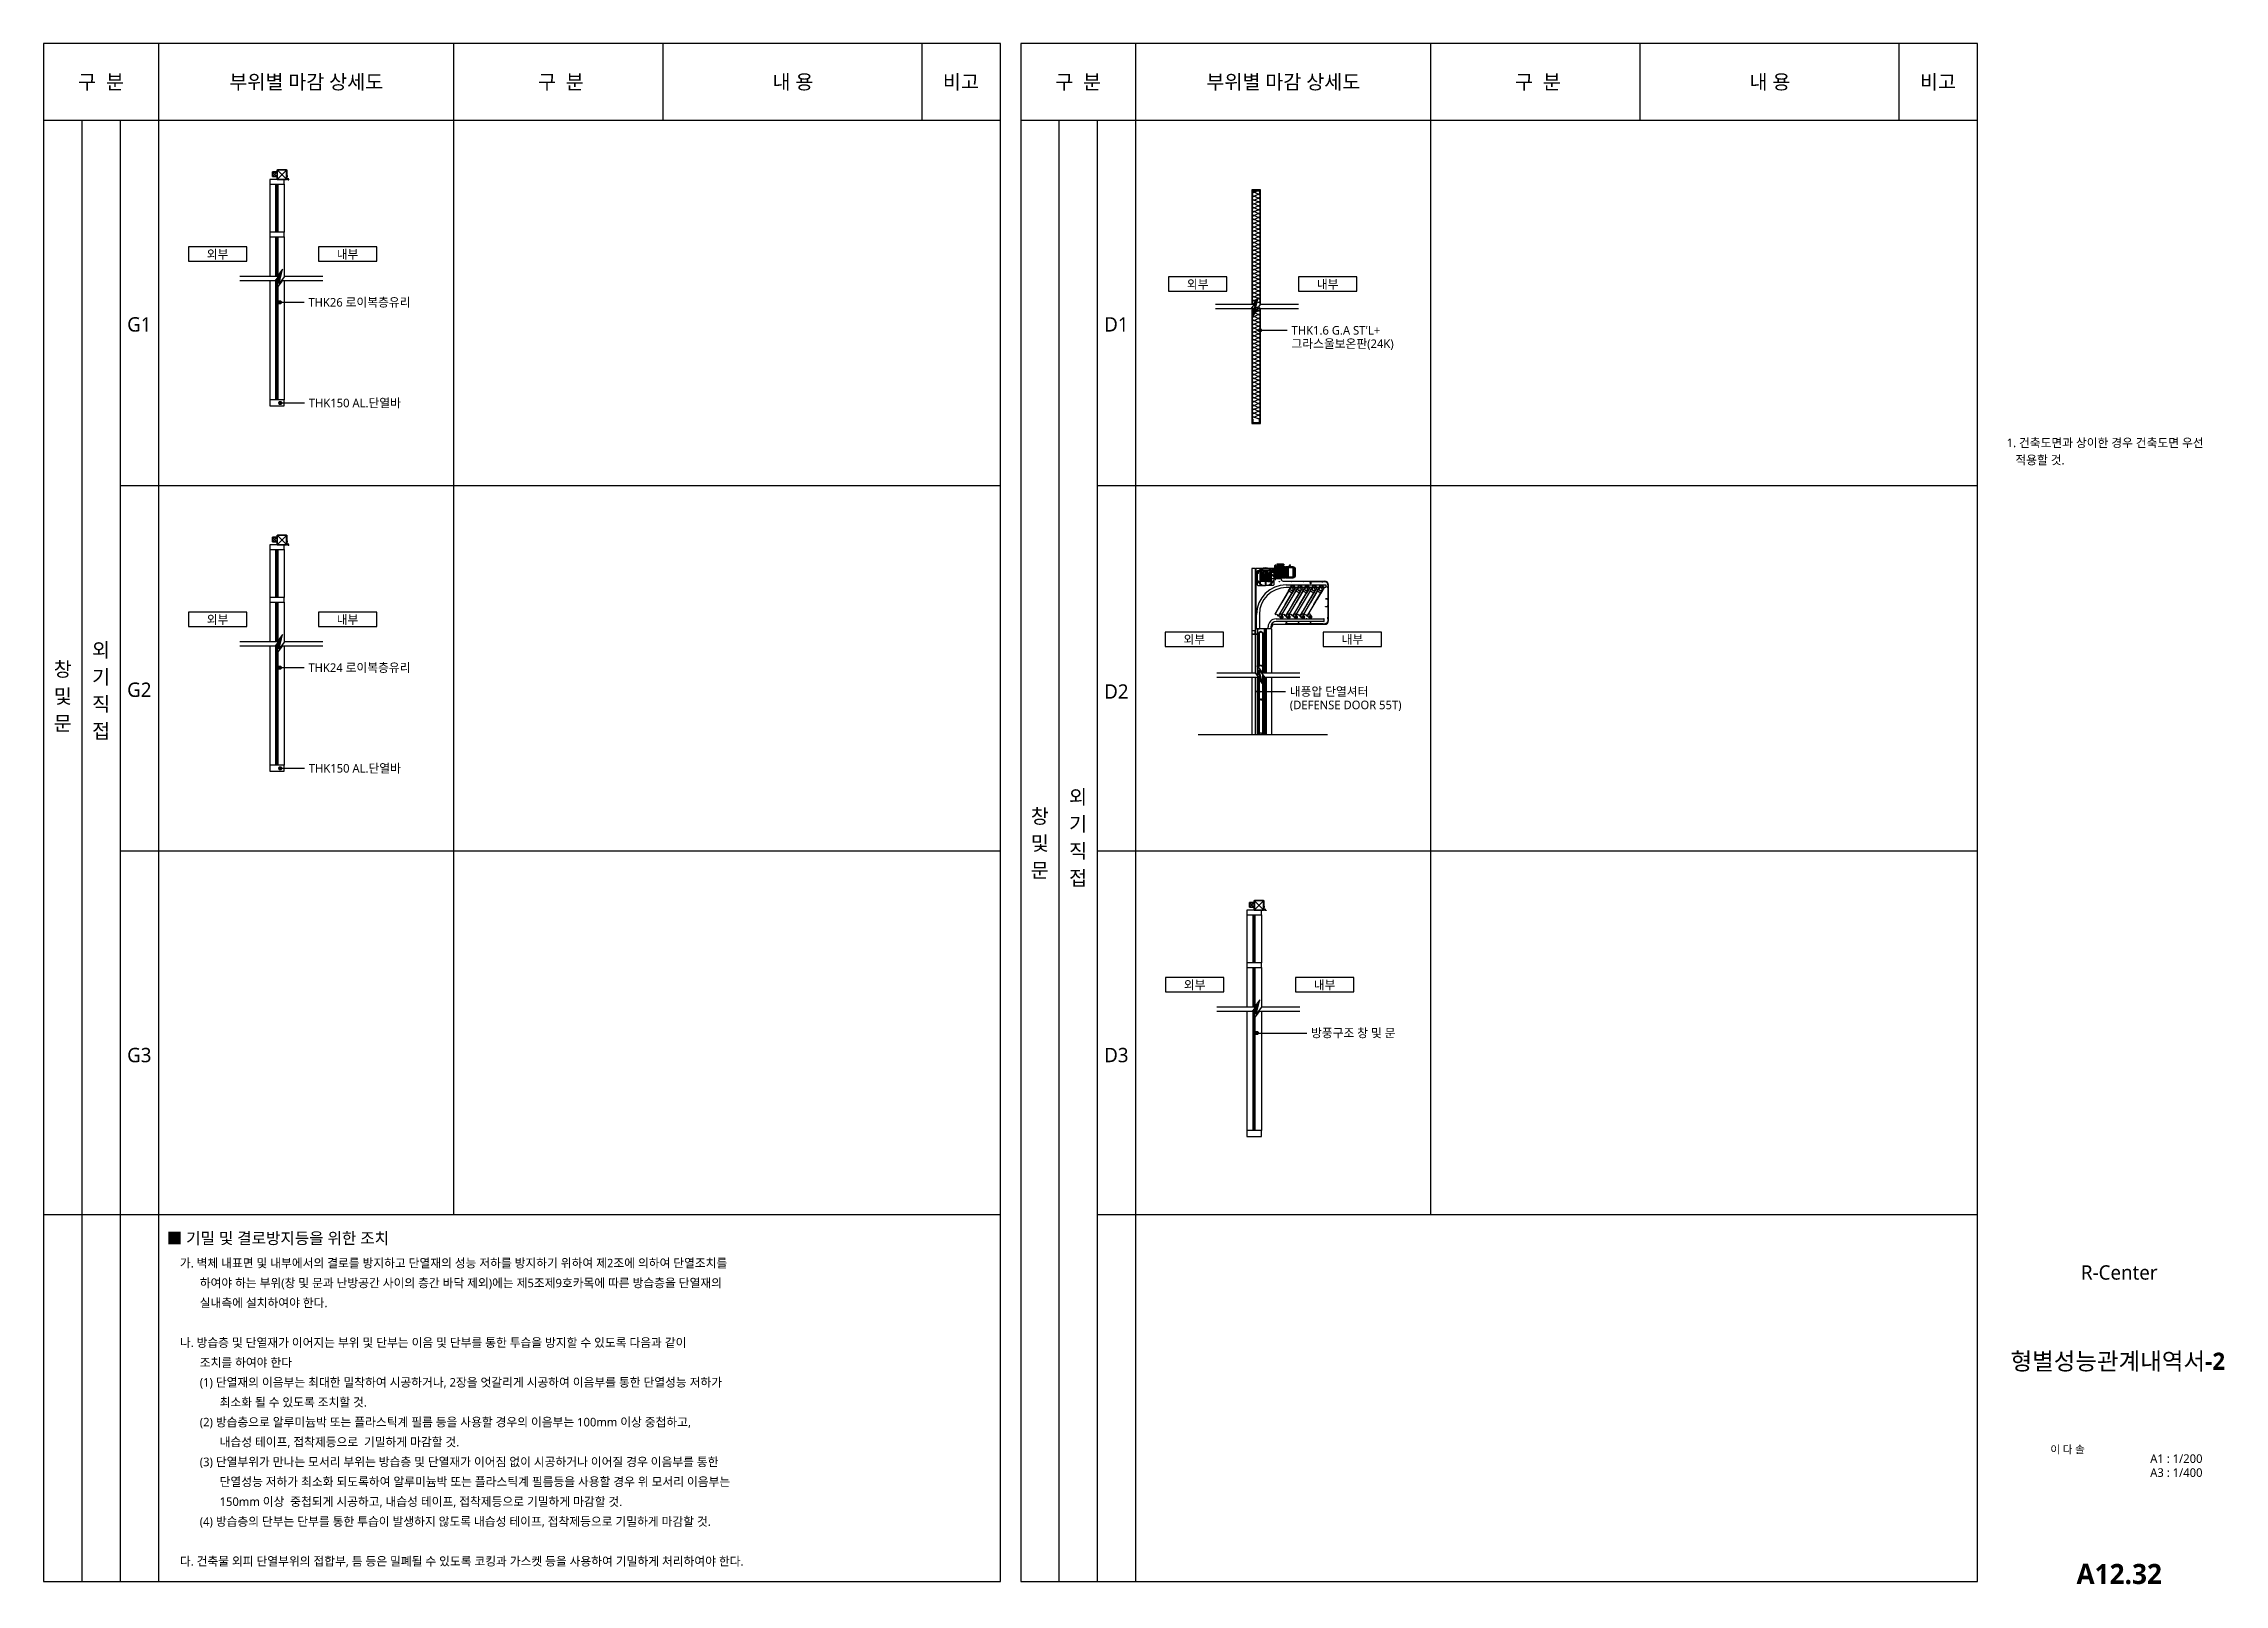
# Model space of a CAD drawing. Extents: x 746174 to 770183, y -129454 to -121400.
# Drawn here: x 758789 to 770183, y -129454 to -121405 of the extents above; entities that cross this region are included whole.
import ezdxf
from ezdxf.enums import TextEntityAlignment as Align

# ---------------------------------------------------------------- set-up
doc = ezdxf.new("R2010")
doc.units = 0
doc.header["$LTSCALE"] = 300
doc.header["$MEASUREMENT"] = 0
for name, pattern in [('CEN-AGI', [32.2, 30, -1, 0.2, -1]), ('CENTER', [2, 1.25, -0.25, 0.25, -0.25]), ('EB_DASHDOT', [39, 30, -3, 3, -3]), ('HIDDEN', [2, 1, -1])]:
    doc.linetypes.add(name, pattern=pattern)
doc.layers.get('0').update_dxf_attribs({"linetype": 'CONTINUOUS'})
doc.layers.get('Defpoints').update_dxf_attribs({"color": 137, "linetype": 'CONTINUOUS'})
for name, color, linetype in [('313', 7, 'CONTINUOUS'), ('CON', 2, 'CONTINUOUS'), ('D-SYM-T', 30, 'CONTINUOUS'), ('ELE-8', 8, 'CONTINUOUS'), ('ELE-9', 9, 'CONTINUOUS'), ('ETC-STRU', 4, 'CONTINUOUS'), ('FIN7', 7, 'CONTINUOUS'), ('FIN9', 9, 'CONTINUOUS'), ('HAT-INS', 250, 'CONTINUOUS'), ('Panel', 6, 'CONTINUOUS'), ('Steel', 6, 'CONTINUOUS'), ('SYM', 6, 'CONTINUOUS'), ('SYM-LEAD', 6, 'CONTINUOUS'), ('TBL_7', 7, 'CONTINUOUS'), ('TEXT', 3, 'CONTINUOUS'), ('TEXT-NOTE', 6, 'CONTINUOUS'), ('TXT', 3, 'CONTINUOUS'), ('WIN', 6, 'CONTINUOUS'), ('WIN-ELE', 8, 'CONTINUOUS'), ('WIN-GLASS', 5, 'CONTINUOUS'), ('XR-SHEET$0$TITLE', 7, 'CONTINUOUS'), ('XR-SHEET$1$SHT', 5, 'CONTINUOUS'), ('XR-SHEET$1$TEXT', 3, 'CONTINUOUS'), ('XR-평면도$0$OPEN', 15, 'CONTINUOUS'), ('XR-평면도$0$SECT-STRU', 4, 'CONTINUOUS')]:
    doc.layers.add(name, color=color, linetype=linetype)
doc.layers.add('CEN-HID', color=14, linetype='CEN-AGI', plot=False)
doc.styles.add('XR-SHEET$0$굴림체(옥산)', font='GulimChe.ttf')
doc.styles.add('맑은고딕B', font='malgunbd.ttf')
doc.styles.add('스타일1', font='malgun.ttf')
doc.dimstyles.new('DIM-QD 1', dxfattribs={"dimtxt": 3, "dimasz": 1.5, "dimexe": 1, "dimexo": 0, "dimgap": 1, "dimtad": 1, "dimdec": 3, "dimdsep": 46, "dimlunit": 6, "dimtxsty": '스타일1', "dimblk1": 'ARCHTICK', "dimblk2": 'ARCHTICK', "dimsah": 1, "dimcen": 0, "dimclrd": 256, "dimclre": 256, "dimclrt": 3, "dimazin": 2, "dimtfac": 1, "dimtdec": 3, "dimtix": 1, "dimtmove": 2, "dimatfit": 3, "dimldrblk": 'ARCHTICK', "dimfxl": 1, "dimtolj": 1, "dimtzin": 0, "dimarcsym": 0})

msp = doc.modelspace()

# ---------------------------------------------------------------- texts
at = {"layer": 'D-SYM-T', "color": 3, "linetype": 'Continuous', "style": '스타일1'}
for s, height, p in [('■ 기밀 및 결로방지등을 위한 조치', 60, (759431.5, -127645.8)), ('가. 벽체 내표면 및 내부에서의 결로를 방지하고 단열재의 성능 저하를 방지하기 위하여 제2조에 의하여 단열조치를', 45, (759500.8, -127775.9)), ('하여야 하는 부위(창 및 문과 난방공간 사이의 층간 바닥 제외)에는 제5조제9호카목에 따른 방습층을 단열재의', 45, (759604.6, -127879.7)), ('실내측에 설치하여야 한다.', 45, (759604.6, -127983.6)), ('나. 방습층 및 단열재가 이어지는 부위 및 단부는 이음 및 단부를 통한 투습을 방지할 수 있도록 다음과 같이', 45, (759500.8, -128191.2)), ('조치를 하여야 한다', 45, (759604.6, -128295.1)), ('(1) 단열재의 이음부는 최대한 밀착하여 시공하거나, 2장을 엇갈리게 시공하여 이음부를 통한 단열성능 저하가', 45, (759604.6, -128398.9)), ('최소화 될 수 있도록 조치할 것.', 45, (759708.4, -128502.8)), ('(2) 방습층으로 알루미늄박 또는 플라스틱계 필름 등을 사용할 경우의 이음부는 100mm 이상 중첩하고,', 45, (759604.6, -128606.6)), ('내습성 테이프, 접착제등으로  기밀하게 마감할 것.', 45, (759708.4, -128710.5)), ('(3) 단열부위가 만나는 모서리 부위는 방습층 및 단열재가 이어짐 없이 시공하거나 이어질 경우 이음부를 통한', 45, (759604.6, -128814.3)), ('단열성능 저하가 최소화 되도록하여 알루미늄박 또는 플라스틱계 필름등을 사용할 경우 위 모서리 이음부는 ', 45, (759708.4, -128918.2)), ('150mm 이상  중첩되게 시공하고, 내습성 테이프, 접착제등으로 기밀하게 마감할 것.', 45, (759708.4, -129022)), ('(4) 방습층의 단부는 단부를 통한 투습이 발생하지 않도록 내습성 테이프, 접착제등으로 기밀하게 마감할 것.', 45, (759604.6, -129125.9)), ('다. 건축물 외피 단열부위의 접합부, 틈 등은 밀폐될 수 있도록 코킹과 가스켓 등을 사용하여 기밀하게 처리하여야 한다.', 45, (759500.8, -129333.6))]:
    msp.add_text(s, height=height, dxfattribs=at).set_placement(p, align=Align.MIDDLE_LEFT)
at = {"layer": 'TEXT', "style": '스타일1'}
for s, p in [('구  분', (759088.8, -121604.7)), ('부위별 마감 상세도', (760161.2, -121604.7)), ('구  분', (761491.7, -121604.7)), ('내 용', (762703.7, -121604.7)), ('비고', (763581.4, -121604.7)), ('구  분', (764193.8, -121604.7)), ('부위별 마감 상세도', (765266.2, -121604.7)), ('구  분', (766596.7, -121604.7)), ('내 용', (767808.7, -121604.7)), ('비고', (768686.4, -121604.7)), ('G1', (759288.8, -122871.5)), ('D1', (764393.8, -122871.5)), ('외', (759088.8, -124572.4)), ('창', (758888.8, -124673.1)), ('기', (759088.8, -124713.6)), ('G2', (759288.8, -124780.1)), ('D2', (764393.8, -124789.6)), ('및', (758888.8, -124814.3)), ('직', (759088.8, -124854.8)), ('문', (758888.8, -124955.5)), ('접', (759088.8, -124996)), ('외', (764193.8, -125340.5)), ('창', (763993.8, -125441.2)), ('기', (764193.8, -125481.7)), ('및', (763993.8, -125582.4)), ('직', (764193.8, -125622.9)), ('문', (763993.8, -125723.6)), ('접', (764193.8, -125764.1)), ('G3', (759288.8, -126688.7)), ('D3', (764393.8, -126688.7)), ('R-Center', (769633.8, -127824.7))]:
    msp.add_text(s, height=75, dxfattribs=at).set_placement(p, align=Align.MIDDLE_CENTER)
for s, p in [('THK26 로이복층유리', (760172.2, -122756.3)), ("THK1.6 G.A ST'L+", (765309, -122902.6)), ('그라스울보온판(24K)', (765309, -122972.6)), ('THK150 AL.단열바', (760174.2, -123282.2)), ('THK24 로이복층유리', (760172.2, -124664.9)), ('내풍압 단열셔터', (765300, -124789.6)), ('(DEFENSE DOOR 55T)', (765300, -124859.6)), ('THK150 AL.단열바', (760174.2, -125190.8)), ('방풍구조 창 및 문', (765411.2, -126573.6))]:
    msp.add_text(s, height=45, dxfattribs=at).set_placement(p, align=Align.MIDDLE_LEFT)
for s, p in [('1. 건축도면과 상이한 경우 건축도면 우선', (769045.5, -123526.4)), ('   적용할 것.', (769045.5, -123616.4))]:
    msp.add_text(s, height=45, dxfattribs=at).set_placement(p, align=Align.BOTTOM_LEFT)

# ---------------------------------------------------------------- blocks, each defined once
blk = doc.blocks.new('XR-SHEET$0$TITLE')
at = {"layer": 'XR-SHEET$0$TITLE', "true_color": 0x000000, "style": 'XR-SHEET$0$굴림체(옥산)'}
for tag, height, p in [('동명칭', 6, (776.77, -457.26)), ('SCALE-A1', 3, (797.5, -522)), ('SCALE-A3', 3, (797.5, -527)), ('DATA', 3, (797.5, -540))]:
    blk.add_attdef(tag, text='', height=height, dxfattribs=at).set_placement(p, align=Align.MIDDLE)
for tag, height, p in [('TITLE1', 6, (776.5, -479.4)), ('TITLE4', 6, (776.5, -484.39)), ('TITLE2', 6, (776.5, -489)), ('TITLE5', 6, (776.5, -493.99)), ('TITLE3', 6, (776.5, -498.7)), ('NAME-1', 3, (760.16, -517.5)), ('NAME-2', 3, (760.16, -526.5)), ('A0.00', 7, (776.5, -561))]:
    blk.add_attdef(tag, text='', height=height, dxfattribs=at).set_placement(p, align=Align.MIDDLE_CENTER)
blk = doc.blocks.new('_ARCHTICK')
at = {"color": 0, "linetype": 'ByBlock', "const_width": 0.15}
blk.add_lwpolyline([(-0.5, -0.5), (0.5, 0.5)], dxfattribs=at)
blk = doc.blocks.new('A$C2760160E')
at = {"layer": 'CEN-HID'}
blk.add_lwpolyline([(0, 50), (0, 0), (50, 0), (50, 50)], close=True, dxfattribs=at)
at = {"layer": 'ETC-STRU'}
blk.add_lwpolyline([(50, 2, -0.414214), (48, 0), (2, 0, -0.414214), (0, 2), (0, 48, -0.414214), (2, 50), (48, 50, -0.414214), (50, 48)], format="xyb", close=True, dxfattribs=at)
at = {"layer": 'Steel', "color": 8}
for p, q in [((2, 2), (48, 48)), ((2, 48), (48, 2))]:
    blk.add_line(p, q, dxfattribs=at)
blk.add_lwpolyline([(2, 48), (2, 2), (48, 2), (48, 48)], close=True, dxfattribs=at)
blk = doc.blocks.new('100x100')
at = {"layer": 'Defpoints'}
blk.add_lwpolyline([(0, -100), (100, -100), (100, 0), (0, 0)], close=True, dxfattribs=at)
at = {"layer": 'XR-평면도$0$OPEN'}
for p, q in [((3, -3), (97, -97)), ((3, -97), (97, -3))]:
    blk.add_line(p, q, dxfattribs=at)
at = {"layer": 'XR-평면도$0$SECT-STRU'}
for points in [[(95, 0, -0.414214), (100, -5), (100, -95, -0.414214), (95, -100), (5, -100, -0.414214), (0, -95), (0, -5, -0.414214), (5, 0)], [(95, -2, -0.414214), (98, -5), (98, -95, -0.414214), (95, -98), (5, -98, -0.414214), (2, -95), (2, -5, -0.414214), (5, -2)]]:
    blk.add_lwpolyline(points, format="xyb", close=True, dxfattribs=at)
blk = doc.blocks.new('room-1')
at = {"layer": 'TEXT-NOTE', "color": 6}
for p, q in [((0, 5), (20.29, 5)), ((0, 0), (0, 5)), ((20.29, 0), (0, 0)), ((20.29, 5), (20.29, 0))]:
    blk.add_line(p, q, dxfattribs=at)
at = {"layer": 'TEXT-NOTE', "color": 3, "style": '스타일1'}
blk.add_attdef('실명', text='', height=3, dxfattribs=at).set_placement((10.15, 2.59), align=Align.MIDDLE)
blk = doc.blocks.new('*U107')
at = {"layer": 'HAT-INS'}
for points in [[(0, 0, 0.414214), (0.25, 0.25), (0, 0.75, -1), (0.5, 0.75), (0.25, 0.25, 0.414214), (0.5, 0)], [(0.5, 0, 0.414214), (0.75, 0.25), (0.5, 0.75, -1), (1, 0.75), (0.75, 0.25, 0.414214), (1, 0)], [(1, 0, 0.414214), (1.25, 0.25), (1, 0.75, -1), (1.5, 0.75), (1.25, 0.25, 0.414214), (1.5, 0)], [(1.5, 0, 0.414214), (1.75, 0.25), (1.5, 0.75, -1), (2, 0.75), (1.75, 0.25, 0.414214), (2, 0)], [(2, 0, 0.414214), (2.25, 0.25), (2, 0.75, -1), (2.5, 0.75), (2.25, 0.25, 0.414214), (2.5, 0)], [(2.5, 0, 0.414214), (2.75, 0.25), (2.5, 0.75, -1), (3, 0.75), (2.75, 0.25, 0.414214), (3, 0)], [(3, 0, 0.414214), (3.25, 0.25), (3, 0.75, -1), (3.5, 0.75), (3.25, 0.25, 0.414214), (3.5, 0)], [(3.5, 0, 0.414214), (3.75, 0.25), (3.5, 0.75, -1), (4, 0.75), (3.75, 0.25, 0.414214), (4, 0)], [(4, 0, 0.414214), (4.25, 0.25), (4, 0.75, -1), (4.5, 0.75), (4.25, 0.25, 0.414214), (4.5, 0)], [(4.5, 0, 0.414214), (4.75, 0.25), (4.5, 0.75, -1), (5, 0.75), (4.75, 0.25, 0.414214), (5, 0)], [(5, 0, 0.414214), (5.25, 0.25), (5, 0.75, -1), (5.5, 0.75), (5.25, 0.25, 0.414214), (5.5, 0)], [(5.5, 0, 0.414214), (5.75, 0.25), (5.5, 0.75, -1), (6, 0.75), (5.75, 0.25, 0.414214), (6, 0)], [(6, 0, 0.414214), (6.25, 0.25), (6, 0.75, -1), (6.5, 0.75), (6.25, 0.25, 0.414214), (6.5, 0)], [(6.5, 0, 0.414214), (6.75, 0.25), (6.5, 0.75, -1), (7, 0.75), (6.75, 0.25, 0.414214), (7, 0)], [(7, 0, 0.414214), (7.25, 0.25), (7, 0.75, -1), (7.5, 0.75), (7.25, 0.25, 0.414214), (7.5, 0)], [(7.5, 0, 0.414214), (7.75, 0.25), (7.5, 0.75, -1), (8, 0.75), (7.75, 0.25, 0.414214), (8, 0)], [(8, 0, 0.414214), (8.25, 0.25), (8, 0.75, -1), (8.5, 0.75), (8.25, 0.25, 0.414214), (8.5, 0)], [(8.5, 0, 0.414214), (8.75, 0.25), (8.5, 0.75, -1), (9, 0.75), (8.75, 0.25, 0.414214), (9, 0)], [(9, 0, 0.414214), (9.25, 0.25), (9, 0.75, -1), (9.5, 0.75), (9.25, 0.25, 0.414214), (9.5, 0)], [(9.5, 0, 0.414214), (9.75, 0.25), (9.5, 0.75, -1), (10, 0.75), (9.75, 0.25, 0.414214), (10, 0)], [(10, 0, 0.414214), (10.25, 0.25), (10, 0.75, -1), (10.5, 0.75), (10.25, 0.25, 0.414214), (10.5, 0)], [(10.5, 0, 0.414214), (10.75, 0.25), (10.5, 0.75, -1), (11, 0.75), (10.75, 0.25, 0.414214), (11, 0)], [(11, 0, 0.414214), (11.25, 0.25), (11, 0.75, -1), (11.5, 0.75), (11.25, 0.25, 0.414214), (11.5, 0)], [(11.5, 0, 0.414214), (11.75, 0.25), (11.5, 0.75, -1), (12, 0.75), (11.75, 0.25, 0.414214), (12, 0)], [(12, 0, 0.414214), (12.25, 0.25), (12, 0.75, -1), (12.5, 0.75), (12.25, 0.25, 0.414214), (12.5, 0)], [(12.5, 0, 0.414214), (12.75, 0.25), (12.5, 0.75, -1), (13, 0.75), (12.75, 0.25, 0.414214), (13, 0)], [(13, 0, 0.414214), (13.25, 0.25), (13, 0.75, -1), (13.5, 0.75), (13.25, 0.25, 0.414214), (13.5, 0)], [(13.5, 0, 0.414214), (13.75, 0.25), (13.5, 0.75, -1), (14, 0.75), (13.75, 0.25, 0.414214), (14, 0)], [(14, 0, 0.414214), (14.25, 0.25), (14, 0.75, -1), (14.5, 0.75), (14.25, 0.25, 0.414214), (14.5, 0)]]:
    blk.add_lwpolyline(points, format="xyb", dxfattribs=at)
blk = doc.blocks.new('*U108')
at = {"layer": 'HAT-INS'}
for points in [[(0, 0, 0.414214), (0.25, 0.25), (0, 0.75, -1), (0.5, 0.75), (0.25, 0.25, 0.414214), (0.5, 0)], [(0.5, 0, 0.414214), (0.75, 0.25), (0.5, 0.75, -1), (1, 0.75), (0.75, 0.25, 0.414214), (1, 0)], [(1, 0, 0.414214), (1.25, 0.25), (1, 0.75, -1), (1.5, 0.75), (1.25, 0.25, 0.414214), (1.5, 0)], [(1.5, 0, 0.414214), (1.75, 0.25), (1.5, 0.75, -1), (2, 0.75), (1.75, 0.25, 0.414214), (2, 0)], [(2, 0, 0.414214), (2.25, 0.25), (2, 0.75, -1), (2.5, 0.75), (2.25, 0.25, 0.414214), (2.5, 0)], [(2.5, 0, 0.414214), (2.75, 0.25), (2.5, 0.75, -1), (3, 0.75), (2.75, 0.25, 0.414214), (3, 0)], [(3, 0, 0.414214), (3.25, 0.25), (3, 0.75, -1), (3.5, 0.75), (3.25, 0.25, 0.414214), (3.5, 0)], [(3.5, 0, 0.414214), (3.75, 0.25), (3.5, 0.75, -1), (4, 0.75), (3.75, 0.25, 0.414214), (4, 0)], [(4, 0, 0.414214), (4.25, 0.25), (4, 0.75, -1), (4.5, 0.75), (4.25, 0.25, 0.414214), (4.5, 0)], [(4.5, 0, 0.414214), (4.75, 0.25), (4.5, 0.75, -1), (5, 0.75), (4.75, 0.25, 0.414214), (5, 0)], [(5, 0, 0.414214), (5.25, 0.25), (5, 0.75, -1), (5.5, 0.75), (5.25, 0.25, 0.414214), (5.5, 0)], [(5.5, 0, 0.414214), (5.75, 0.25), (5.5, 0.75, -1), (6, 0.75), (5.75, 0.25, 0.414214), (6, 0)], [(6, 0, 0.414214), (6.25, 0.25), (6, 0.75, -1), (6.5, 0.75), (6.25, 0.25, 0.414214), (6.5, 0)], [(6.5, 0, 0.414214), (6.75, 0.25), (6.5, 0.75, -1), (7, 0.75), (6.75, 0.25, 0.414214), (7, 0)], [(7, 0, 0.414214), (7.25, 0.25), (7, 0.75, -1), (7.5, 0.75), (7.25, 0.25, 0.414214), (7.5, 0)], [(7.5, 0, 0.414214), (7.75, 0.25), (7.5, 0.75, -1), (8, 0.75), (7.75, 0.25, 0.414214), (8, 0)], [(8, 0, 0.414214), (8.25, 0.25), (8, 0.75, -1), (8.5, 0.75), (8.25, 0.25, 0.414214), (8.5, 0)], [(8.5, 0, 0.414214), (8.75, 0.25), (8.5, 0.75, -1), (9, 0.75), (8.75, 0.25, 0.414214), (9, 0)], [(9, 0, 0.414214), (9.25, 0.25), (9, 0.75, -1), (9.5, 0.75), (9.25, 0.25, 0.414214), (9.5, 0)], [(9.5, 0, 0.414214), (9.75, 0.25), (9.5, 0.75, -1), (10, 0.75), (9.75, 0.25, 0.414214), (10, 0)], [(10, 0, 0.414214), (10.25, 0.25), (10, 0.75, -1), (10.5, 0.75), (10.25, 0.25, 0.414214), (10.5, 0)], [(10.5, 0, 0.414214), (10.75, 0.25), (10.5, 0.75, -1), (11, 0.75), (10.75, 0.25, 0.414214), (11, 0)], [(11, 0, 0.414214), (11.25, 0.25), (11, 0.75, -1), (11.5, 0.75), (11.25, 0.25, 0.414214), (11.5, 0)], [(11.5, 0, 0.414214), (11.75, 0.25), (11.5, 0.75, -1), (12, 0.75), (11.75, 0.25, 0.414214), (12, 0)], [(12, 0, 0.414214), (12.25, 0.25), (12, 0.75, -1), (12.5, 0.75), (12.25, 0.25, 0.414214), (12.5, 0)], [(12.5, 0, 0.414214), (12.75, 0.25), (12.5, 0.75, -1), (13, 0.75), (12.75, 0.25, 0.414214), (13, 0)], [(13, 0, 0.414214), (13.25, 0.25), (13, 0.75, -1), (13.5, 0.75), (13.25, 0.25, 0.414214), (13.5, 0)], [(13.5, 0, 0.414214), (13.75, 0.25), (13.5, 0.75, -1), (14, 0.75), (13.75, 0.25, 0.414214), (14, 0)], [(14, 0, 0.414214), (14.25, 0.25), (14, 0.75, -1), (14.5, 0.75), (14.25, 0.25, 0.414214), (14.5, 0)]]:
    blk.add_lwpolyline(points, format="xyb", dxfattribs=at)
blk = doc.blocks.new('A$C687E448B')
at = {"color": 4}
blk.add_lwpolyline([(54, 95, -0.196487), (54, 95), (76, 95, -0.504614), (77, 93, 0.822491), (84, 90), (96, 90, 0.414214), (96, 90), (96, 91, 0.414214), (96, 91), (86, 91, -0.414214), (86, 91), (86, 94, -0.414214), (86, 95), (96, 95, 0.414214), (96, 95), (96, 96, 0.414214), (96, 96), (54, 96, 0.196487), (53, 96), (51, 94, -0.201814), (51, 94, 0.426271), (2, 45, -0.201814), (2, 45), (0, 43, 0.196487), (0, 43), (0, 0, 0.414214), (0, 0), (1, 0, 0.414214), (2, 0), (2, 10, -0.414214), (2, 10), (5, 10, -0.414214), (5, 10), (5, 0, 0.414214), (5, 0), (6, 0, 0.414214), (7, 0), (7, 12, 0.822491), (3, 19, -0.504614), (2, 20), (2, 42, -0.196487), (2, 42), (3, 44, 0.20389), (4, 45, -0.430991), (51, 92, 0.20389), (52, 93)], format="xyb", close=True, dxfattribs=at)
for centre in [(4, 15), (81, 92)]:
    blk.add_circle(centre, 2.5, dxfattribs=at)
blk = doc.blocks.new('A$C469B0FCA')
at = {"color": 0}
for p, q in [((38, 39), (-8, 15)), ((53, 39), (38, 39)), ((53, 60), (48, 60)), ((48, 39), (48, 60)), ((53, 60), (53, -10)), ((38, -10), (3, -16)), ((38, -10), (53, -10))]:
    blk.add_line(p, q, dxfattribs=at)
at = {"color": 0, "linetype": 'HIDDEN'}
blk.add_line((48, 39), (48, -10), dxfattribs=at)
blk.add_circle((0, 0), 10.1)
at = {"color": 0}
blk.add_arc((0, 0), 16.5, 117.6695, 280.0896, dxfattribs=at)
blk = doc.blocks.new('A$C646F3474')
for p, q in [((72, 509), (72, 412)), ((72, 509), (72, 412)), ((72, 509), (139, 509)), ((72, 412), (139, 412)), ((89, 510), (75, 510)), ((75, 510), (75, 10)), ((75, 509), (75, 412)), ((77, 510), (89, 510)), ((89, 510), (98, 524)), ((99, 524), (111, 524)), ((112, 524), (121, 510)), ((121, 510), (135, 510)), ((135, 510), (135, 412)), ((135, 509), (135, 412)), ((135, 412), (135, 10)), ((139, 509), (139, 412)), ((139, 509), (139, 412)), ((75, 10), (88, 10)), ((98, 22), (88, 10)), ((112, 22), (98, 22)), ((122, 10), (112, 22)), ((135, 10), (123, 10))]:
    blk.add_line(p, q)
at = {"color": 6, "linetype": 'HIDDEN'}
for p, q in [((75, 509), (75, 330)), ((75, 412), (75, 307)), ((77, 510), (77, 10)), ((133, 510), (133, 10)), ((14, 37), (27, 43))]:
    blk.add_line(p, q, dxfattribs=at)
at = {"color": 0}
blk.add_line((75, 82), (70, 82), dxfattribs=at)
for centre in [(105, 461), (22, 22), (22, 22), (22, 22)]:
    blk.add_circle(centre, 22)
for centre, start, end in [((99, 523), 90, 145.8784), ((111, 523), 34.1216, 90), ((88, 11), 270, 319.6217), ((123, 11), 220.3783, 270)]:
    blk.add_arc(centre, 1, start, end)
blk.add_blockref('A$C469B0FCA', (22, 22))
blk = doc.blocks.new('A$C4B360467')
for p, q in [((0, 210), (0, 10)), ((10, 220), (118, 220)), ((10, 0), (118, 0)), ((38, 220), (38, 0)), ((38, 0), (118, 0)), ((118, 220), (118, 171)), ((118, 89), (118, 0)), ((236, 220), (128, 220)), ((128, 220), (128, 171)), ((128, 89), (128, 0)), ((236, 0), (128, 0)), ((208, 0), (128, 0)), ((208, 220), (208, 0)), ((246, 210), (246, 10))]:
    blk.add_line(p, q)
at = {"color": 6, "linetype": 'HIDDEN'}
for p, q in [((44, 180), (38, 180)), ((44, 80), (38, 80)), ((44, 220), (44, 0)), ((202, 220), (202, 0)), ((202, 180), (208, 180)), ((202, 80), (208, 80))]:
    blk.add_line(p, q, dxfattribs=at)
at = {"color": 1, "linetype": 'CENTER'}
for p, q in [((82, 130), (69, 130)), ((75, 124), (75, 137)), ((84, 159), (94, 169)), ((94, 159), (84, 169)), ((94, 92), (84, 101)), ((94, 101), (84, 92)), ((161, 159), (152, 169)), ((152, 159), (161, 169)), ((152, 92), (161, 101)), ((152, 101), (161, 92)), ((164, 130), (177, 130)), ((170, 124), (170, 137))]:
    blk.add_line(p, q, dxfattribs=at)
for centre, radius in [((16, 202), 5), ((16, 58), 5), ((75, 130), 4), ((89, 164), 4), ((89, 97), 4), ((156, 164), 4), ((156, 97), 4), ((170, 130), 4), ((229, 202), 5), ((229, 58), 5)]:
    blk.add_circle(centre, radius)
for centre, radius, start, end in [((10, 210), 10, 90, 180), ((10, 10), 10, 180, 270), ((123, 130), 41.5, 96.9199, 263.0801), ((123, 130), 41.5, 276.9199, 83.0801), ((236, 210), 10, 0, 90), ((236, 10), 10, 270, 0)]:
    blk.add_arc(centre, radius, start, end)
blk = doc.blocks.new('A$C0D716E91')
at = {"layer": 'ELE-9', "ltscale": 0.2}
for p, q in [((0, 79), (159, 79)), ((18, 159), (7, 159)), ((18, 29), (7, 29)), ((8, 180), (9, 181)), ((8, 145), (8, 180)), ((17, 164), (8, 164)), ((17, 155), (8, 155)), ((8, 145), (9, 144)), ((8, 43), (9, 45)), ((8, 9), (8, 43)), ((17, 34), (8, 34)), ((17, 25), (8, 25)), ((8, 9), (9, 7)), ((44, 181), (9, 181)), ((9, 45), (9, 144)), ((9, 144), (14, 144)), ((9, 45), (14, 45)), ((44, 7), (9, 7)), ((17, 146), (14, 144)), ((14, 45), (14, 144)), ((14, 45), (17, 43)), ((17, 170), (17, 146)), ((17, 146), (17, 144)), ((17, 45), (17, 144)), ((30, 141), (17, 141)), ((30, 128), (17, 128)), ((30, 103), (17, 103)), ((30, 90), (17, 90)), ((30, 65), (17, 65)), ((30, 52), (17, 52)), ((17, 45), (17, 43)), ((17, 43), (17, 18)), ((19, 172), (43, 172)), ((43, 16), (19, 16)), ((25, 172), (25, 181)), ((25, 7), (25, 16)), ((27, 79), (37, 79)), ((28, 87), (36, 87)), ((28, 72), (36, 72)), ((30, 171), (30, 182)), ((30, 6), (30, 17)), ((32, 139), (32, 130)), ((32, 101), (32, 92)), ((32, 63), (32, 54)), ((34, 172), (34, 181)), ((34, 7), (34, 16)), ((38, 111), (44, 105)), ((38, 48), (44, 54)), ((42, 116), (50, 109)), ((42, 42), (50, 49)), ((43, 172), (45, 175)), ((45, 172), (43, 172)), ((45, 17), (43, 16)), ((43, 16), (45, 13)), ((44, 181), (45, 180)), ((44, 7), (45, 9)), ((45, 180), (70, 180)), ((45, 180), (45, 175)), ((45, 175), (114, 175)), ((45, 145), (45, 172)), ((45, 172), (114, 172)), ((45, 36), (45, 17)), ((45, 17), (114, 17)), ((45, 9), (45, 13)), ((45, 13), (114, 13)), ((114, 9), (45, 9)), ((48, 121), (54, 115)), ((48, 37), (54, 43)), ((49, 153), (49, 172)), ((49, 38), (49, 17)), ((66, 160), (66, 172)), ((66, 39), (66, 17)), ((70, 180), (70, 181)), ((70, 181), (80, 181)), ((70, 160), (70, 172)), ((70, 36), (70, 17)), ((72, 27), (72, 36)), ((80, 0), (80, 188)), ((80, 181), (80, 180)), ((80, 180), (114, 180)), ((80, 27), (80, 37)), ((87, 27), (87, 36)), ((89, 150), (89, 172)), ((89, 36), (89, 17)), ((93, 119), (93, 172)), ((93, 39), (93, 17)), ((111, 121), (105, 115)), ((111, 37), (105, 43)), ((110, 121), (110, 172)), ((117, 116), (110, 109)), ((117, 42), (110, 49)), ((110, 38), (110, 17)), ((116, 181), (114, 180)), ((114, 180), (114, 175)), ((114, 175), (116, 172)), ((114, 172), (116, 172)), ((114, 123), (114, 172)), ((114, 36), (114, 17)), ((114, 17), (116, 16)), ((116, 16), (114, 13)), ((114, 13), (114, 9)), ((116, 7), (114, 9)), ((122, 111), (115, 105)), ((122, 48), (115, 54)), ((116, 181), (150, 181)), ((116, 172), (141, 172)), ((141, 16), (116, 16)), ((116, 7), (150, 7)), ((132, 79), (122, 79)), ((131, 87), (123, 87)), ((131, 72), (123, 72)), ((125, 172), (125, 181)), ((125, 7), (125, 16)), ((229, 144), (129, 144)), ((130, 171), (130, 182)), ((130, 6), (130, 17)), ((131, 129), (131, 120)), ((131, 91), (131, 87)), ((133, 131), (145, 131)), ((133, 118), (146, 118)), ((133, 93), (146, 93)), ((134, 172), (134, 181)), ((134, 7), (134, 16)), ((135, 80), (146, 80)), ((142, 159), (153, 159)), ((143, 146), (142, 144)), ((142, 131), (142, 144)), ((142, 93), (142, 118)), ((142, 45), (142, 80)), ((142, 45), (143, 43)), ((142, 29), (153, 29)), ((143, 170), (143, 146)), ((143, 164), (152, 164)), ((143, 155), (152, 155)), ((143, 146), (146, 144)), ((146, 45), (143, 43)), ((143, 43), (143, 18)), ((143, 34), (152, 34)), ((143, 25), (152, 25)), ((150, 144), (146, 144)), ((146, 45), (146, 144)), ((150, 45), (146, 45)), ((152, 180), (150, 181)), ((152, 145), (150, 144)), ((150, 45), (150, 144)), ((150, 111), (164, 111)), ((152, 43), (150, 45)), ((152, 9), (150, 7)), ((152, 111), (152, 184)), ((152, 145), (152, 180)), ((152, 177), (164, 177)), ((152, 167), (164, 167)), ((152, 121), (164, 121)), ((152, 9), (152, 43)), ((164, 177), (214, 209)), ((164, 177), (214, 205)), ((164, 167), (214, 195)), ((164, 111), (164, 177)), ((164, 121), (214, 92)), ((164, 111), (214, 79)), ((164, 111), (214, 82)), ((214, 146), (167, 145)), ((214, 142), (167, 142)), ((214, 241), (214, 47)), ((224, 244), (217, 244)), ((224, 44), (217, 44)), ((224, 244), (224, 44))]:
    blk.add_line(p, q, dxfattribs=at)
at = {"layer": 'ELE-9', "linetype": 'Continuous', "lineweight": 70}
for p, q in [((234, 244), (224, 244)), ((234, 44), (224, 44)), ((234, 223), (257, 223)), ((234, 211), (258, 211)), ((234, 150), (234, 144)), ((258, 150), (234, 150)), ((234, 137), (234, 144)), ((258, 137), (234, 137)), ((234, 76), (258, 76)), ((234, 64), (257, 64)), ((257, 218), (257, 223)), ((257, 218), (258, 218)), ((257, 150), (257, 144)), ((257, 137), (257, 144)), ((257, 69), (258, 69)), ((257, 69), (257, 64)), ((258, 221), (258, 144)), ((258, 221), (268, 221)), ((258, 212), (258, 144)), ((264, 211), (258, 211)), ((258, 151), (279, 151)), ((258, 150), (275, 150)), ((258, 76), (258, 144)), ((258, 67), (258, 144)), ((258, 137), (275, 137)), ((258, 136), (279, 136)), ((264, 76), (258, 76)), ((258, 67), (268, 67)), ((263, 225), (345, 225)), ((264, 151), (264, 215)), ((264, 195), (264, 193)), ((264, 195), (290, 195)), ((290, 192), (264, 192)), ((290, 189), (264, 189)), ((385, 180), (264, 180)), ((385, 177), (264, 177)), ((385, 168), (264, 168)), ((385, 166), (264, 166)), ((289, 157), (264, 157)), ((289, 154), (264, 154)), ((264, 136), (264, 73)), ((289, 133), (264, 133)), ((289, 131), (264, 131)), ((385, 122), (264, 122)), ((385, 119), (264, 119)), ((385, 110), (264, 110)), ((385, 108), (264, 108)), ((290, 99), (264, 99)), ((290, 96), (264, 96)), ((264, 92), (264, 95)), ((264, 92), (290, 92)), ((287, 221), (267, 218)), ((287, 219), (267, 216)), ((287, 217), (267, 214)), ((287, 205), (267, 202)), ((267, 150), (267, 144)), ((267, 148), (273, 148)), ((267, 144), (267, 147)), ((267, 146), (271, 146)), ((267, 137), (267, 144)), ((267, 144), (267, 140)), ((267, 142), (271, 142)), ((267, 139), (273, 139)), ((287, 83), (267, 86)), ((287, 71), (267, 74)), ((287, 68), (267, 71)), ((287, 67), (267, 70)), ((268, 221), (268, 218)), ((268, 220), (276, 220)), ((268, 67), (268, 70)), ((268, 68), (276, 68)), ((272, 144), (272, 147)), ((272, 146), (274, 146)), ((272, 144), (272, 140)), ((272, 142), (274, 142)), ((273, 148), (273, 146)), ((273, 146), (279, 146)), ((273, 139), (273, 142)), ((273, 141), (279, 141)), ((274, 189), (274, 180)), ((274, 168), (274, 177)), ((274, 157), (274, 166)), ((274, 154), (274, 151)), ((274, 146), (275, 145)), ((274, 146), (274, 144)), ((274, 142), (274, 144)), ((274, 142), (275, 142)), ((274, 133), (274, 136)), ((274, 131), (274, 122)), ((274, 119), (274, 110)), ((274, 99), (274, 108)), ((275, 150), (279, 151)), ((275, 146), (275, 150)), ((275, 145), (275, 144)), ((275, 142), (275, 144)), ((275, 141), (275, 137)), ((275, 137), (279, 136)), ((276, 220), (276, 219)), ((276, 68), (276, 68)), ((279, 146), (279, 151)), ((279, 141), (279, 136)), ((287, 145), (282, 146)), ((282, 146), (282, 144)), ((282, 146), (289, 146)), ((282, 142), (282, 144)), ((287, 143), (282, 142)), ((282, 142), (289, 142)), ((287, 221), (335, 221)), ((287, 219), (335, 219)), ((287, 217), (335, 217)), ((290, 205), (287, 205)), ((287, 145), (287, 144)), ((287, 145), (289, 145)), ((287, 143), (287, 144)), ((287, 143), (289, 143)), ((290, 83), (287, 83)), ((287, 71), (335, 71)), ((287, 68), (335, 68)), ((287, 67), (335, 67)), ((289, 144), (289, 156)), ((289, 144), (289, 132)), ((290, 206), (290, 180)), ((290, 206), (311, 206)), ((290, 198), (311, 198)), ((290, 82), (290, 108)), ((290, 90), (311, 90)), ((290, 82), (311, 82)), ((291, 158), (362, 158)), ((291, 130), (362, 130)), ((292, 143), (294, 144)), ((292, 144), (294, 144)), ((294, 143), (293, 144)), ((293, 144), (293, 143)), ((294, 144), (293, 144)), ((293, 144), (293, 144)), ((295, 144), (294, 145)), ((294, 144), (294, 145)), ((294, 145), (294, 145)), ((294, 145), (294, 144)), ((294, 145), (294, 144)), ((294, 143), (294, 144)), ((294, 143), (294, 144)), ((294, 144), (295, 143)), ((294, 144), (294, 143)), ((296, 143), (294, 144)), ((294, 144), (294, 144)), ((294, 144), (294, 144)), ((294, 144), (294, 144)), ((294, 144), (294, 144)), ((294, 144), (294, 144)), ((294, 144), (295, 144)), ((294, 144), (294, 144)), ((296, 144), (294, 144)), ((294, 144), (294, 144)), ((294, 144), (294, 144)), ((294, 143), (294, 143)), ((295, 143), (294, 143)), ((294, 143), (294, 143)), ((294, 142), (294, 143)), ((294, 142), (294, 143)), ((294, 142), (294, 142)), ((295, 143), (295, 144)), ((295, 144), (295, 144)), ((296, 144), (296, 143)), ((296, 144), (296, 144)), ((311, 180), (311, 206)), ((336, 205), (311, 205)), ((336, 195), (311, 195)), ((336, 192), (311, 192)), ((336, 189), (311, 189)), ((311, 108), (311, 82)), ((336, 99), (311, 99)), ((336, 96), (311, 96)), ((336, 92), (311, 92)), ((336, 83), (311, 83)), ((366, 221), (335, 221)), ((366, 219), (335, 219)), ((366, 217), (335, 217)), ((366, 71), (335, 71)), ((366, 68), (335, 68)), ((366, 67), (335, 67)), ((336, 180), (336, 206)), ((358, 206), (336, 206)), ((336, 198), (358, 198)), ((336, 108), (336, 82)), ((336, 90), (358, 90)), ((358, 82), (336, 82)), ((357, 143), (359, 144)), ((357, 144), (359, 144)), ((358, 206), (358, 180)), ((358, 205), (366, 205)), ((385, 195), (358, 195)), ((385, 192), (358, 192)), ((385, 189), (358, 189)), ((359, 143), (358, 144)), ((358, 144), (358, 143)), ((359, 144), (358, 144)), ((358, 144), (358, 144)), ((358, 82), (358, 108)), ((385, 99), (358, 99)), ((385, 96), (358, 96)), ((385, 92), (358, 92)), ((358, 83), (366, 83)), ((360, 144), (359, 145)), ((359, 144), (359, 145)), ((359, 145), (359, 145)), ((359, 145), (359, 144)), ((359, 145), (359, 144)), ((359, 143), (359, 144)), ((359, 143), (360, 144)), ((359, 144), (360, 143)), ((359, 144), (359, 143)), ((359, 144), (359, 144)), ((359, 144), (359, 144)), ((359, 144), (359, 144)), ((359, 144), (360, 144)), ((359, 144), (360, 144)), ((359, 144), (359, 144)), ((359, 144), (359, 144)), ((359, 143), (359, 143)), ((360, 143), (359, 143)), ((359, 143), (359, 143)), ((359, 142), (359, 143)), ((359, 142), (359, 143)), ((359, 142), (359, 142)), ((360, 143), (360, 144)), ((361, 143), (360, 144)), ((360, 144), (360, 144)), ((360, 144), (360, 144)), ((361, 144), (360, 144)), ((360, 144), (360, 144)), ((361, 144), (361, 143)), ((361, 144), (361, 144)), ((385, 157), (364, 157)), ((364, 144), (364, 156)), ((385, 154), (364, 154)), ((372, 146), (364, 146)), ((367, 145), (364, 145)), ((364, 144), (364, 132)), ((367, 143), (364, 143)), ((372, 142), (364, 142)), ((385, 133), (364, 133)), ((385, 131), (364, 131)), ((366, 221), (385, 218)), ((366, 219), (385, 217)), ((366, 217), (385, 214)), ((366, 205), (385, 202)), ((366, 189), (366, 192)), ((366, 180), (366, 177)), ((366, 168), (366, 166)), ((366, 119), (366, 122)), ((366, 108), (366, 110)), ((366, 99), (366, 96)), ((366, 83), (385, 85)), ((366, 71), (385, 73)), ((366, 68), (385, 71)), ((366, 67), (385, 70)), ((367, 145), (372, 146)), ((367, 145), (367, 144)), ((367, 143), (367, 144)), ((367, 143), (372, 142)), ((372, 146), (372, 144)), ((372, 142), (372, 144)), ((378, 150), (373, 151)), ((373, 146), (373, 151)), ((385, 151), (373, 151)), ((380, 146), (373, 146)), ((380, 141), (373, 141)), ((373, 141), (373, 136)), ((378, 137), (373, 136)), ((385, 136), (373, 136)), ((378, 220), (377, 219)), ((378, 68), (377, 68)), ((385, 220), (378, 220)), ((378, 146), (378, 150)), ((385, 150), (378, 150)), ((381, 146), (378, 146)), ((378, 146), (378, 145)), ((378, 146), (378, 144)), ((378, 145), (378, 144)), ((378, 142), (378, 144)), ((378, 142), (378, 144)), ((381, 142), (378, 142)), ((378, 142), (378, 142)), ((378, 141), (378, 137)), ((385, 137), (378, 137)), ((385, 68), (378, 68)), ((379, 189), (379, 180)), ((379, 168), (379, 177)), ((379, 157), (379, 166)), ((379, 154), (379, 151)), ((379, 133), (379, 136)), ((379, 131), (379, 122)), ((379, 119), (379, 110)), ((379, 99), (379, 108)), ((385, 148), (380, 148)), ((380, 148), (380, 146)), ((380, 148), (380, 146)), ((385, 148), (380, 148)), ((380, 139), (380, 142)), ((380, 139), (380, 142)), ((385, 139), (380, 139)), ((385, 139), (380, 139)), ((381, 144), (381, 147)), ((385, 146), (381, 146)), ((381, 144), (381, 140)), ((385, 142), (381, 142)), ((385, 222), (385, 144)), ((385, 222), (412, 222)), ((385, 65), (385, 144)), ((385, 65), (412, 65)), ((413, 222), (414, 221)), ((413, 222), (413, 144)), ((413, 65), (413, 144)), ((413, 66), (414, 67)), ((415, 220), (494, 220)), ((415, 220), (415, 144)), ((415, 67), (415, 144)), ((415, 67), (494, 67)), ((497, 220), (497, 144)), ((497, 68), (497, 144)), ((516, 208), (499, 219)), ((516, 80), (499, 69)), ((517, 82), (517, 205))]:
    blk.add_line(p, q, dxfattribs=at)
at = {"layer": 'ELE-9', "linetype": 'Continuous'}
blk.add_line((234, 44), (234, 244), dxfattribs=at)
at = {"layer": 'ELE-9'}
for p, q in [((251, 267), (251, 263)), ((344, 263), (251, 263)), ((251, 263), (251, 255)), ((251, 263), (356, 263)), ((264, 255), (251, 255)), ((252, 268), (256, 268)), ((256, 227), (255, 255)), ((256, 268), (259, 273)), ((256, 268), (351, 268)), ((352, 227), (256, 227)), ((259, 273), (349, 273)), ((260, 225), (260, 227)), ((348, 225), (260, 225)), ((264, 255), (264, 247)), ((266, 227), (266, 238)), ((271, 253), (271, 241)), ((282, 260), (272, 254)), ((272, 240), (282, 233)), ((294, 254), (283, 260)), ((283, 233), (294, 240)), ((295, 241), (295, 253)), ((302, 247), (306, 247)), ((341, 227), (342, 238)), ((356, 263), (344, 263)), ((344, 255), (356, 255)), ((344, 255), (344, 247)), ((348, 225), (348, 227)), ((351, 268), (349, 273)), ((351, 268), (355, 268)), ((352, 227), (353, 255)), ((356, 267), (356, 263)), ((356, 263), (356, 255))]:
    blk.add_line(p, q, dxfattribs=at)
at = {"layer": 'ELE-9', "linetype": 'EB_DASHDOT', "lineweight": 25}
blk.add_line((275, 144), (264, 144), dxfattribs=at)
blk.add_line((275, 144), (264, 144), dxfattribs=at)
at = {"layer": 'ELE-9', "linetype": 'Continuous', "lineweight": 25}
for p, q in [((272, 145), (275, 145)), ((272, 142), (275, 142)), ((381, 145), (378, 145)), ((381, 142), (378, 142))]:
    blk.add_line(p, q, dxfattribs=at)
at = {"layer": 'ELE-9', "ltscale": 0.049999}
for p, q in [((439, 254), (438, 252)), ((450, 254), (451, 252))]:
    blk.add_line(p, q, dxfattribs=at)
at = {"layer": 'ELE-9', "ltscale": 0.295718}
blk.add_line((438, 252), (450, 252), dxfattribs=at)
at = {"layer": 'ELE-9', "ltscale": 0.3635}
for p, q in [((440, 238), (438, 252)), ((449, 238), (451, 252))]:
    blk.add_line(p, q, dxfattribs=at)
at = {"layer": 'ELE-9', "ltscale": 0.248779}
blk.add_line((439, 254), (449, 254), dxfattribs=at)
at = {"layer": 'ELE-9', "ltscale": 0.227658}
blk.add_line((440, 238), (449, 238), dxfattribs=at)
at = {"layer": 'ELE-9', "ltscale": 0.439214}
for p, q in [((441, 238), (441, 220)), ((449, 238), (449, 220))]:
    blk.add_line(p, q, dxfattribs=at)
at = {"layer": 'ELE-9', "ltscale": 0.01622}
blk.add_line((449, 254), (450, 254), dxfattribs=at)
at = {"layer": 'ELE-9', "ltscale": 0.014842}
blk.add_line((449, 238), (449, 238), dxfattribs=at)
at = {"layer": 'ELE-9', "ltscale": 0.019281}
blk.add_line((450, 252), (451, 252), dxfattribs=at)
at = {"layer": 'ELE-9', "ltscale": 0.2}
blk.add_lwpolyline([(84, 91), (84, 95), (76, 95), (76, 91, 6.08568), (84, 91)], format="xyb", dxfattribs=at)
for centre, radius in [((32, 79), 3.32), ((46, 113), 3.32), ((46, 46), 3.32), ((68, 134), 20), ((80, 79), 20), ((80, 32), 3.32), ((113, 113), 3.32), ((113, 46), 3.32), ((127, 99), 6), ((127, 99), 3), ((127, 79), 3.32)]:
    blk.add_circle(centre, radius, dxfattribs=at)
at = {"layer": 'ELE-9'}
for centre, radius in [((283, 247), 11.5), ((283, 247), 6.5), ((325, 247), 8.5), ((325, 247), 6), ((325, 247), 3.45)]:
    blk.add_circle(centre, radius, dxfattribs=at)
at = {"layer": 'ELE-9', "linetype": 'Continuous', "lineweight": 70}
for centre in [(300, 190), (300, 97), (348, 190), (348, 97)]:
    blk.add_circle(centre, 3.01, dxfattribs=at)
at = {"layer": 'ELE-9', "ltscale": 0.2}
for centre, radius, start, end in [((19, 170), 2, 90, 180), ((19, 18), 2, 180, 270), ((28, 84), 3, 90, 175.0355), ((80, 79), 55, 175.0355, 184.9645), ((28, 75), 3, 184.9645, 270), ((32, 79), 4, 345, 255), ((30, 139), 2, 0, 90), ((30, 130), 2, 270, 0), ((30, 101), 2, 0, 90), ((30, 92), 2, 270, 0), ((30, 63), 2, 0, 90), ((30, 54), 2, 270, 0), ((80, 79), 47.5, 168.1774, 191.8226), ((36, 90), 3, 270, 346.3521), ((36, 69), 3, 13.6479, 90), ((80, 79), 55, 130.0355, 139.9645), ((40, 113), 3, 139.9645, 225), ((40, 46), 3, 135, 220.0355), ((80, 79), 55, 220.0355, 229.9645), ((80, 79), 41.5, 148.6479, 166.3521), ((80, 79), 41.5, 193.6479, 211.3521), ((80, 79), 40, 117.309, 87.6856), ((80, 79), 47.5, 123.1774, 146.8226), ((80, 79), 47.5, 213.1774, 236.8226), ((46, 113), 4, 300, 210), ((46, 46), 4, 30, 300), ((68, 134), 25, 332.0474, 203.9753), ((43, 123), 2, 310.1565, 23.9753), ((46, 119), 3, 45, 130.0355), ((42, 102), 3, 328.6479, 45), ((42, 56), 3, 315, 31.3521), ((46, 39), 3, 229.9645, 315), ((44, 145), 1, 334.221, 0), ((44, 36), 1, 0, 59.1634), ((50, 153), 1, 180, 312.0446), ((50, 38), 1, 135, 180), ((56, 117), 3, 225, 301.3521), ((56, 41), 3, 58.6479, 135), ((80, 79), 41.5, 119.1228, 121.3521), ((80, 79), 41.5, 238.6479, 256.3521), ((65, 160), 1, 275.3239, 0), ((65, 39), 1, 0, 70.0514), ((71, 160), 1, 180, 262.0688), ((69, 36), 3, 0, 76.3521), ((71, 36), 1, 0, 180), ((80, 79), 47.5, 258.1774, 281.8226), ((75, 27), 3, 180, 265.0355), ((80, 79), 55, 265.0355, 274.9645), ((80, 32), 4, 75, 345), ((80, 79), 41.5, 58.6479, 85.8719), ((84, 27), 3, 274.9645, 0), ((88, 150), 1, 217.6432, 0), ((90, 36), 3, 103.6479, 180), ((88, 36), 1, 0, 180), ((91, 121), 2, 152.0474, 254.3118), ((80, 79), 41.5, 283.6479, 301.3521), ((94, 119), 1, 180, 250.0514), ((94, 39), 1, 109.9486, 180), ((103, 117), 3, 238.6479, 315), ((103, 41), 3, 45, 121.3521), ((80, 79), 47.5, 33.1774, 56.8226), ((80, 79), 47.5, 303.1774, 326.8226), ((113, 46), 4, 120, 30), ((109, 121), 1, 315, 0), ((113, 113), 4, 210, 120), ((109, 38), 1, 0, 45), ((113, 119), 3, 49.9645, 135), ((113, 39), 3, 225, 310.0355), ((115, 123), 1, 180, 230.6594), ((115, 36), 1, 129.3406, 180), ((80, 79), 55, 40.0355, 49.9645), ((118, 102), 3, 135, 211.3521), ((80, 79), 41.5, 13.6479, 31.3521), ((80, 79), 41.5, 328.6479, 346.3521), ((118, 56), 3, 148.6479, 225), ((80, 79), 55, 310.0355, 319.9645), ((123, 90), 3, 193.6479, 270), ((123, 69), 3, 90, 166.3521), ((119, 113), 3, 315, 40.0355), ((119, 46), 3, 319.9645, 45), ((127, 79), 4, 165, 75), ((80, 79), 47.5, 348.1774, 11.8226), ((133, 129), 2, 90, 180), ((133, 120), 2, 180, 270), ((133, 91), 2, 90, 180), ((131, 84), 3, 4.9645, 90), ((131, 75), 3, 270, 355.0355), ((80, 79), 55, 355.0355, 4.9645), ((141, 170), 2, 360, 90), ((141, 18), 2, 270, 0), ((166, 143), 2.66, 87.7276, 154.1999), ((166, 145), 2.66, 205.8001, 272.2724), ((217, 241), 3, 90, 180), ((217, 47), 3, 180, 270)]:
    blk.add_arc(centre, radius, start, end, dxfattribs=at)
at = {"layer": 'ELE-9'}
for centre, radius, start, end in [((252, 267), 1, 90, 180), ((283, 247), 19, 180, 0), ((272, 253), 1, 120, 180), ((272, 241), 1, 180, 240), ((283, 259), 1, 60, 120), ((283, 234), 1, 240, 300), ((294, 253), 1, 0, 60), ((294, 241), 1, 300, 0), ((325, 247), 19, 180, 0), ((355, 267), 1, 0, 90)]:
    blk.add_arc(centre, radius, start, end, dxfattribs=at)
at = {"layer": 'ELE-9', "linetype": 'Continuous', "lineweight": 70}
for centre, radius, start, end in [((268, 214), 4, 98.5308, 168.9283), ((268, 212), 4, 98.5308, 169.8061), ((268, 210), 4, 98.5308, 168.9283), ((268, 198), 4, 98.5308, 168.9283), ((268, 90), 4, 191.0717, 261.4692), ((268, 78), 4, 191.0717, 261.4692), ((268, 75), 4, 190.1939, 261.4692), ((268, 74), 4, 191.0717, 261.4692), ((269, 147), 2, 147.9072, 214.1405), ((275, 144), 7.5, 162.5424, 180), ((275, 144), 7.5, 180, 197.4576), ((269, 140), 2, 145.8595, 212.0928), ((270, 147), 2, 325.8595, 32.0928), ((264, 144), 7.5, 0, 17.4576), ((264, 144), 7.5, 342.5424, 0), ((270, 140), 2, 327.9072, 34.1405), ((291, 156), 2, 90, 180), ((291, 132), 2, 180, 270), ((294, 144), 2.8, 0, 180), ((294, 144), 2.8, 180, 0), ((359, 144), 2.8, 0, 180), ((359, 144), 2.8, 180, 0), ((362, 156), 2, 0, 90), ((362, 132), 2, 270, 0), ((383, 147), 2, 147.9072, 214.1405), ((388, 144), 7.5, 162.5424, 180), ((388, 144), 7.5, 180, 197.4576), ((383, 140), 2, 145.8595, 212.0928), ((412, 220), 2, 45, 90), ((412, 67), 2, 270, 315), ((415, 222), 2, 225, 270), ((415, 65), 2, 90, 135), ((494, 212), 8, 56.8215, 90), ((494, 212), 8, 56.8215, 90), ((494, 75), 8, 270, 303.1785), ((494, 75), 8, 270, 303.1785), ((514, 206), 3, 356.6688, 49.3087), ((514, 82), 3, 310.6913, 3.3312)]:
    blk.add_arc(centre, radius, start, end, dxfattribs=at)
at = {"layer": 'ELE-9', "linetype": 'Continuous', "lineweight": 25}
for centre, start, end in [((300, 190), 250.4783, 196.131), ((300, 97), 163.869, 109.5217), ((348, 190), 250.4783, 196.131), ((348, 97), 163.869, 109.5217)]:
    blk.add_arc(centre, 3.7, start, end, dxfattribs=at)

# ---------------------------------------------------------------- linework, layer by layer
at = {"layer": '313', "color": 7, "linetype": 'Continuous'}
for p, q in [((760064.8, -122097.2), (760064.8, -122097.6)), ((760064.8, -124005.8), (760064.8, -124006.2)), ((765169.8, -125914.4), (765169.8, -125914.8))]:
    msp.add_line(p, q, dxfattribs=at)
at = {"layer": 'CON'}
msp.add_line((765497.6, -125016.7), (764821.3, -125016.7), dxfattribs=at)
at = {"layer": 'ELE-8', "linetype": 'Continuous', "lineweight": -3}
for points in [[(765146.6, -122768), (765146.6, -122169.2), (765101.6, -122169.2), (765101.6, -122768)], [(765144.3, -122768.3), (765144.3, -122171.5), (765103.9, -122171.5), (765103.9, -122768)], [(765106.2, -122191.5), (765106.2, -122173.8), (765142, -122173.8), (765142, -122191.5), (765144.3, -122191.5), (765144.3, -122171.5), (765103.9, -122171.5), (765103.9, -122191.5), (765106.2, -122191.5)], [(765101.6, -122783), (765101.6, -123389.2), (765146.6, -123389.2), (765146.6, -122790.5)], [(765103.9, -122779.9), (765103.9, -123386.9), (765144.3, -123386.9), (765144.3, -122790.5)], [(765106.2, -123366.9), (765106.2, -123384.6), (765142, -123384.6), (765142, -123366.9), (765144.3, -123366.9), (765144.3, -123386.9), (765103.9, -123386.9), (765103.9, -123366.9), (765106.2, -123366.9)]]:
    msp.add_lwpolyline(points, dxfattribs=at)
at = {"layer": 'FIN7'}
for p, q in [((760058.8, -122111.6), (760058.8, -122097.2)), ((760058.8, -122097.2), (760064.8, -122097.2)), ((760058.8, -122111.6), (760064.8, -122111.6)), ((760059.3, -122111.1), (760059.3, -122097.6)), ((760064.8, -122097.6), (760059.3, -122097.6)), ((760065.2, -122111.1), (760059.3, -122111.1)), ((760064.8, -122116), (760064.8, -122111.6)), ((760064.8, -122111.8), (760064.8, -122115.5)), ((760070.7, -122116), (760064.8, -122116)), ((760065.2, -122111.1), (760065.2, -122115.5)), ((760065.2, -122115.5), (760070.2, -122115.5)), ((760068.8, -122114.7), (760070.7, -122114.7)), ((760068.8, -122114.7), (760068.8, -122115.2)), ((760068.8, -122115.2), (760070.2, -122115.2)), ((760068.8, -122115.2), (760070.2, -122115.2)), ((760070.2, -122115.2), (760070.2, -122115.5)), ((760070.2, -122115.2), (760070.2, -122115.5)), ((760070.7, -122114.7), (760070.7, -122116)), ((760058.8, -124020.2), (760058.8, -124005.8)), ((760058.8, -124005.8), (760064.8, -124005.8)), ((760058.8, -124020.2), (760064.8, -124020.2)), ((760059.3, -124019.7), (760059.3, -124006.2)), ((760064.8, -124006.2), (760059.3, -124006.2)), ((760065.2, -124019.7), (760059.3, -124019.7)), ((760064.8, -124024.6), (760064.8, -124020.2)), ((760064.8, -124020.4), (760064.8, -124024.1)), ((760070.7, -124024.6), (760064.8, -124024.6)), ((760065.2, -124019.7), (760065.2, -124024.1)), ((760065.2, -124024.1), (760070.2, -124024.1)), ((760068.8, -124023.3), (760070.7, -124023.3)), ((760068.8, -124023.3), (760068.8, -124023.8)), ((760068.8, -124023.8), (760070.2, -124023.8)), ((760068.8, -124023.8), (760070.2, -124023.8)), ((760070.2, -124023.8), (760070.2, -124024.1)), ((760070.2, -124023.8), (760070.2, -124024.1)), ((760070.7, -124023.3), (760070.7, -124024.6)), ((765163.8, -125928.8), (765163.8, -125914.4)), ((765163.8, -125914.4), (765169.8, -125914.4)), ((765163.8, -125928.8), (765169.8, -125928.8)), ((765164.3, -125928.3), (765164.3, -125914.8)), ((765169.8, -125914.8), (765164.3, -125914.8)), ((765170.2, -125928.3), (765164.3, -125928.3)), ((765169.8, -125933.2), (765169.8, -125928.8)), ((765169.8, -125929), (765169.8, -125932.7)), ((765175.7, -125933.2), (765169.8, -125933.2)), ((765170.2, -125928.3), (765170.2, -125932.7)), ((765170.2, -125932.7), (765175.2, -125932.7)), ((765173.8, -125931.9), (765175.7, -125931.9)), ((765173.8, -125931.9), (765173.8, -125932.4)), ((765173.8, -125932.4), (765175.2, -125932.4)), ((765173.8, -125932.4), (765175.2, -125932.4)), ((765175.2, -125932.4), (765175.2, -125932.7)), ((765175.2, -125932.4), (765175.2, -125932.7)), ((765175.7, -125931.9), (765175.7, -125933.2))]:
    msp.add_line(p, q, dxfattribs=at)
at = {"layer": 'FIN9', "color": 9}
for p, q in [((765101.6, -124147.1), (765101.6, -124692.1)), ((765119.1, -124147.1), (765101.6, -124147.1)), ((765119.1, -124147.1), (765119.1, -124692.1)), ((765121.7, -124148.2), (765121.7, -124458.6)), ((765172.8, -124180.8), (765238.5, -124180.8)), ((765223.8, -124150), (765240, -124178.2)), ((765172.8, -124198.3), (765247.5, -124198.3)), ((765253.6, -124201.8), (765257, -124207.7)), ((765266.1, -124213), (765482.9, -124213)), ((765488.9, -124246.6), (765280.8, -124246.6)), ((765281.1, -124232.3), (765488.9, -124232.3)), ((765458.4, -124234), (765452.6, -124243.7)), ((765488.9, -124232.3), (765488.9, -124246.6)), ((765501.5, -124419.8), (765501.5, -124231.6)), ((765126.8, -124462.1), (765126.8, -124386.6)), ((765140.8, -124386.6), (765140.8, -124462.1)), ((765228.3, -124409.9), (765478.6, -124409.9)), ((765478.6, -124423.9), (765228.3, -124423.9)), ((765480.3, -124422.1), (765480.3, -124411.6)), ((765205, -124462.1), (765125.2, -124462.1)), ((765140.8, -124462.1), (765126.8, -124462.1)), ((765126.8, -124462.1), (765140.8, -124462.1)), ((765140.8, -124462.1), (765126.8, -124462.1)), ((765140.8, -124462.1), (765126.8, -124462.1)), ((765128.6, -124462.1), (765128.6, -124704.1)), ((765131, -124462.1), (765131, -124657.4)), ((765138.3, -124667.1), (765138.3, -124481.1)), ((765143.1, -124481.1), (765138.3, -124481.1)), ((765138.3, -124481.1), (765138.3, -124515.4)), ((765138.3, -124515.4), (765138.3, -124481.1)), ((765143.1, -124481.1), (765138.3, -124481.1)), ((765138.3, -124515.4), (765138.3, -124656.1)), ((765139.1, -124481.1), (765143.1, -124481.1)), ((765146.4, -124476.2), (765143.1, -124481.1)), ((765146.4, -124476.2), (765143.1, -124481.1)), ((765143.1, -124481.1), (765146.4, -124476.2)), ((765150.9, -124476.1), (765146.7, -124476.1)), ((765150.9, -124476.1), (765146.7, -124476.1)), ((765154.5, -124481.1), (765151.2, -124476.2)), ((765154.5, -124481.1), (765151.2, -124476.2)), ((765154.5, -124481.1), (765159.3, -124481.1)), ((765158.5, -124481.1), (765154.5, -124481.1)), ((765154.5, -124481.1), (765159.3, -124481.1)), ((765158.5, -124481.1), (765154.5, -124481.1)), ((765159.3, -124692.1), (765159.3, -124481.1)), ((765159.3, -124481.1), (765159.3, -124656.1)), ((765166.6, -124462.1), (765166.6, -124692.1)), ((765169, -124462.1), (765169, -124692.1)), ((765176, -124462.1), (765176, -124692.1)), ((765186.3, -124461.1), (765186.3, -124451.9)), ((765199.2, -124462.1), (765187.3, -124462.1)), ((765200.3, -124451.9), (765200.3, -124461.1)), ((765209.2, -124442.7), (765201.5, -124462.1)), ((765205, -124462.1), (765205, -124692.1)), ((765215.7, -124438.3), (765482.9, -124438.3)), ((765142.9, -124656), (765146.5, -124651.8)), ((765146.4, -124653), (765143.1, -124657.9)), ((765146.5, -124651.8), (765151.1, -124651.8)), ((765150.9, -124652.8), (765146.7, -124652.8)), ((765151.1, -124651.8), (765154.7, -124656)), ((765154.5, -124657.9), (765151.2, -124653)), ((765101.6, -124714.6), (765101.6, -125016.7)), ((765119.1, -124714.6), (765119.1, -125016.7)), ((765128.6, -124714.6), (765128.6, -125016.7)), ((765131, -124663), (765131, -124707.3)), ((765131, -124714.7), (765131, -125016.7)), ((765138.3, -124656.1), (765142.7, -124656.1)), ((765143.1, -124657.9), (765138.3, -124657.9)), ((765138.3, -125016.7), (765138.3, -124724.5)), ((765138.3, -124724.5), (765138.3, -124832.9)), ((765138.3, -124724.5), (765138.3, -124832.9)), ((765138.3, -124724.5), (765138.3, -124832.9)), ((765154.5, -124657.9), (765159.3, -124657.9)), ((765159.3, -124656.1), (765155, -124656.1)), ((765159.3, -124657.9), (765159.3, -124692.1)), ((765159.3, -125016.7), (765159.3, -124702.5)), ((765159.3, -124702.5), (765159.3, -124832.9)), ((765159.3, -124702.5), (765159.3, -124832.9)), ((765166.6, -124712.4), (765166.6, -125016.7)), ((765169, -124714.6), (765169, -125016.7)), ((765176, -124714.6), (765176, -125016.7)), ((765205, -124714.6), (765205, -125016.7)), ((765138.3, -124832.9), (765142.7, -124832.9)), ((765138.3, -124832.9), (765142.7, -124832.9)), ((765138.3, -124832.9), (765142.7, -124832.9)), ((765143.1, -124834.6), (765138.3, -124834.6)), ((765138.3, -124834.6), (765138.3, -124868.9)), ((765143.1, -124834.6), (765138.3, -124834.6)), ((765138.3, -124868.9), (765138.3, -125016.7)), ((765142.9, -124832.8), (765146.5, -124828.6)), ((765142.9, -124832.8), (765146.5, -124828.6)), ((765142.9, -124832.8), (765146.5, -124828.6)), ((765146.4, -124829.7), (765143.1, -124834.6)), ((765146.4, -124829.7), (765143.1, -124834.6)), ((765146.5, -124828.6), (765151.1, -124828.6)), ((765146.5, -124828.6), (765151.1, -124828.6)), ((765146.5, -124828.6), (765151.1, -124828.6)), ((765150.9, -124829.6), (765146.7, -124829.6)), ((765150.9, -124829.6), (765146.7, -124829.6)), ((765151.1, -124828.6), (765154.7, -124832.8)), ((765151.1, -124828.6), (765154.7, -124832.8)), ((765151.1, -124828.6), (765154.7, -124832.8)), ((765154.5, -124834.6), (765151.2, -124829.7)), ((765154.5, -124834.6), (765151.2, -124829.7)), ((765154.5, -124834.6), (765159.3, -124834.6)), ((765158.5, -124834.6), (765154.5, -124834.6)), ((765154.5, -124834.6), (765159.3, -124834.6)), ((765158.5, -124834.6), (765154.5, -124834.6)), ((765159.3, -124832.9), (765155, -124832.9)), ((765159.3, -124832.9), (765155, -124832.9)), ((765159.3, -124832.9), (765155, -124832.9)), ((765159.3, -124834.6), (765159.3, -125016.7)), ((765159.3, -124834.6), (765159.3, -125009.6)), ((765138.3, -125009.6), (765142.7, -125009.6)), ((765142.9, -125009.5), (765146.5, -125005.3)), ((765146.5, -125005.3), (765151.1, -125005.3)), ((765151.1, -125005.3), (765154.7, -125009.5)), ((765159.3, -125009.6), (765155, -125009.6))]:
    msp.add_line(p, q, dxfattribs=at)
at = {"layer": 'FIN9', "color": 9, "linetype": 'HIDDEN'}
for p, q in [((765139.1, -124481.1), (765139.1, -124656.1)), ((765158.5, -124481.1), (765158.5, -124656.1)), ((765159.3, -124481.3), (765159.3, -124544.1)), ((765159.3, -124490.1), (765159.3, -124526.8)), ((765159.3, -124515.4), (765159.3, -124552.1)), ((765139.1, -124725.6), (765139.1, -124832.9)), ((765139.1, -124725.6), (765139.1, -124832.9)), ((765158.5, -124657.9), (765158.5, -124692.1)), ((765158.5, -124701.4), (765158.5, -124832.9)), ((765158.5, -124701.4), (765158.5, -124832.9)), ((765159.3, -124658.1), (765159.3, -124692.1)), ((765159.3, -124702.5), (765159.3, -124720.8)), ((765159.3, -124702.5), (765159.3, -124728.9)), ((765159.3, -124702.5), (765159.3, -124728.9)), ((765159.3, -124702.5), (765159.3, -124720.8)), ((765159.3, -124702.5), (765159.3, -124728.9)), ((765139.1, -124834.6), (765139.1, -125016.7)), ((765139.1, -124834.6), (765139.1, -125009.6)), ((765158.5, -124834.6), (765158.5, -125016.7)), ((765158.5, -124834.6), (765158.5, -125009.6)), ((765159.3, -124834.8), (765159.3, -124897.6)), ((765159.3, -124834.8), (765159.3, -124897.6)), ((765159.3, -124868.9), (765159.3, -124905.6))]:
    msp.add_line(p, q, dxfattribs=at)
at = {"layer": 'FIN9', "color": 9}
for points in [[(765121.7, -124148.2, -0.4142136), (765125.2, -124144.7), (765214.7, -124144.7, -0.2684046), (765223.8, -124150)], [(765408.7, -124216.9, -0.1580398), (765407.9, -124216.4, 0.2188155), (765407.9, -124216.4), (765403.8, -124216.4, -0.4142136), (765403.7, -124216.3), (765403.7, -124215.9, -0.4142136), (765403.8, -124215.8), (765407.1, -124215.8, 0.4142136), (765407.2, -124215.7), (765407.2, -124214.7, 0.4142136), (765407.1, -124214.6), (765403.8, -124214.6, -0.4142136), (765403.7, -124214.5), (765403.7, -124214.2, -0.4142136), (765403.8, -124214.1), (765463.6, -124214.1, -0.2422133), (765463.6, -124214.1), (765464.1, -124214.7, 0.2422133), (765464.1, -124214.7), (765470.1, -124214.7, -0.4142136), (765470.1, -124214.8), (765470.1, -124215.7, -0.4142136), (765470.1, -124215.7), (765464, -124215.7, -0.2422133), (765463.9, -124215.7), (765463.2, -124214.6, 0.2422133), (765463.1, -124214.6), (765410.7, -124214.6, 0.5046142), (765410.4, -124215.1, -0.4330335), (765409.4, -124216.9, 0.3470253), (765409.3, -124217), (765409.3, -124227.4, -0.4142136), (765409.2, -124227.4), (765408.8, -124227.4, -0.4142136), (765408.7, -124227.4), (765408.7, -124217, 0.3470253), (765408.7, -124216.9)], [(765497.6, -124305.7, 0.1580398), (765498, -124306.4, -0.2188155), (765498.1, -124306.5), (765498.1, -124310.5, 0.4142136), (765498.2, -124310.6), (765498.5, -124310.6, 0.4142136), (765498.6, -124310.5), (765498.6, -124307.2, -0.4142136), (765498.7, -124307.1), (765499.7, -124307.1, -0.4142136), (765499.9, -124307.2), (765499.9, -124310.5, 0.4142136), (765500, -124310.6), (765500.3, -124310.6, 0.4142136), (765500.4, -124310.5), (765500.4, -124250.8, 0.2422133), (765500.4, -124250.7), (765499.8, -124250.3, -0.2422133), (765499.7, -124250.2), (765499.7, -124244.3, 0.4142136), (765499.7, -124244.2), (765498.8, -124244.2, 0.4142136), (765498.7, -124244.3), (765498.7, -124250.4, 0.2422133), (765498.8, -124250.4), (765499.8, -124251.2, -0.2422133), (765499.9, -124251.3), (765499.9, -124303.6, -0.5046142), (765499.4, -124304, 0.4330335), (765497.6, -124305, -0.3470253), (765497.5, -124305.1), (765487.1, -124305.1, 0.4142136), (765487, -124305.1), (765487, -124305.5, 0.4142136), (765487.1, -124305.6), (765497.5, -124305.6, -0.3470253), (765497.6, -124305.7)], [(765282.7, -124434.4, 0.1580398), (765281.9, -124434.9, -0.2188155), (765281.9, -124434.9), (765277.8, -124434.9, 0.4142136), (765277.7, -124435), (765277.7, -124435.4, 0.4142136), (765277.8, -124435.5), (765281.1, -124435.5, -0.4142136), (765281.2, -124435.6), (765281.2, -124436.6, -0.4142136), (765281.1, -124436.7), (765277.8, -124436.7, 0.4142136), (765277.7, -124436.8), (765277.7, -124437.2, 0.4142136), (765277.8, -124437.3), (765337.6, -124437.3, 0.2422133), (765337.6, -124437.2), (765338.1, -124436.6, -0.2422133), (765338.1, -124436.6), (765344.1, -124436.6, 0.4142136), (765344.1, -124436.5), (765344.1, -124435.6, 0.4142136), (765344.1, -124435.6), (765338, -124435.6, 0.2422133), (765337.9, -124435.6), (765337.2, -124436.7, -0.2422133), (765337.1, -124436.7), (765284.7, -124436.7, -0.5046142), (765284.4, -124436.2, 0.4330335), (765283.4, -124434.4, -0.3470253), (765283.3, -124434.4), (765283.3, -124424, 0.4142136), (765283.2, -124423.9), (765282.8, -124423.9, 0.4142136), (765282.7, -124424), (765282.7, -124434.4, -0.3470253), (765282.7, -124434.4)], [(765345.7, -124434.4, 0.1580398), (765344.9, -124434.9, -0.2188155), (765344.9, -124434.9), (765340.8, -124434.9, 0.4142136), (765340.7, -124435), (765340.7, -124435.4, 0.4142136), (765340.8, -124435.5), (765344.1, -124435.5, -0.4142136), (765344.2, -124435.6), (765344.2, -124436.6, -0.4142136), (765344.1, -124436.7), (765340.8, -124436.7, 0.4142136), (765340.7, -124436.8), (765340.7, -124437.2, 0.4142136), (765340.8, -124437.3), (765400.6, -124437.3, 0.2422133), (765400.6, -124437.2), (765401.1, -124436.6, -0.2422133), (765401.1, -124436.6), (765407.1, -124436.6, 0.4142136), (765407.1, -124436.5), (765407.1, -124435.6, 0.4142136), (765407.1, -124435.6), (765401, -124435.6, 0.2422133), (765400.9, -124435.6), (765400.2, -124436.7, -0.2422133), (765400.1, -124436.7), (765347.7, -124436.7, -0.5046142), (765347.4, -124436.2, 0.4330335), (765346.4, -124434.4, -0.3470253), (765346.3, -124434.4), (765346.3, -124424, 0.4142136), (765346.2, -124423.9), (765345.8, -124423.9, 0.4142136), (765345.7, -124424), (765345.7, -124434.4, -0.3470253), (765345.7, -124434.4)], [(765408.7, -124434.4, 0.1580398), (765407.9, -124434.9, -0.2188155), (765407.9, -124434.9), (765403.8, -124434.9, 0.4142136), (765403.7, -124435), (765403.7, -124435.4, 0.4142136), (765403.8, -124435.5), (765407.1, -124435.5, -0.4142136), (765407.2, -124435.6), (765407.2, -124436.6, -0.4142136), (765407.1, -124436.7), (765403.8, -124436.7, 0.4142136), (765403.7, -124436.8), (765403.7, -124437.2, 0.4142136), (765403.8, -124437.3), (765463.6, -124437.3, 0.2422133), (765463.6, -124437.2), (765464.1, -124436.6, -0.2422133), (765464.1, -124436.6), (765470.1, -124436.6, 0.4142136), (765470.1, -124436.5), (765470.1, -124435.6, 0.4142136), (765470.1, -124435.6), (765464, -124435.6, 0.2422133), (765463.9, -124435.6), (765463.2, -124436.7, -0.2422133), (765463.1, -124436.7), (765410.7, -124436.7, -0.5046142), (765410.4, -124436.2, 0.4330335), (765409.4, -124434.4, -0.3470253), (765409.3, -124434.4), (765409.3, -124424, 0.4142136), (765409.2, -124423.9), (765408.8, -124423.9, 0.4142136), (765408.7, -124424), (765408.7, -124434.4, -0.3470253), (765408.7, -124434.4)], [(765497.6, -124345.6, -0.1580398), (765498, -124344.9, 0.2188155), (765498.1, -124344.8), (765498.1, -124340.8, -0.4142136), (765498.2, -124340.7), (765498.5, -124340.7, -0.4142136), (765498.6, -124340.8), (765498.6, -124344.1, 0.4142136), (765498.7, -124344.2), (765499.7, -124344.2, 0.4142136), (765499.9, -124344.1), (765499.9, -124340.8, -0.4142136), (765500, -124340.7), (765500.3, -124340.7, -0.4142136), (765500.4, -124340.8), (765500.4, -124400.5, -0.2422133), (765500.4, -124400.6), (765499.8, -124401, 0.2422133), (765499.7, -124401.1), (765499.7, -124407, -0.4142136), (765499.7, -124407.1), (765498.8, -124407.1, -0.4142136), (765498.7, -124407), (765498.7, -124400.9, -0.2422133), (765498.8, -124400.9), (765499.8, -124400.1, 0.2422133), (765499.9, -124400.1), (765499.9, -124347.7, 0.5046142), (765499.4, -124347.3, -0.4330335), (765497.6, -124346.3, 0.3470253), (765497.5, -124346.3), (765487.1, -124346.3, -0.4142136), (765487, -124346.2), (765487, -124345.8, -0.4142136), (765487.1, -124345.7), (765497.5, -124345.7, 0.3470253), (765497.6, -124345.6)]]:
    msp.add_lwpolyline(points, format="xyb", dxfattribs=at)
for points in [[(765137.4, -124166.3), (765133.9, -124166.3), (765133.9, -124162.8), (765137.4, -124162.8)], [(765211.8, -124166.3), (765208.3, -124166.3), (765208.3, -124162.8), (765211.8, -124162.8)], [(765137.4, -124216.5), (765133.9, -124216.5), (765133.9, -124213), (765137.4, -124213)], [(765211.8, -124216.5), (765208.3, -124216.5), (765208.3, -124213), (765211.8, -124213)], [(765499.7, -124307.1), (765498.7, -124307.1), (765498.7, -124344.2), (765499.7, -124344.2)]]:
    msp.add_lwpolyline(points, close=True, dxfattribs=at)
for points in [[(765172.8, -124198.3, -1), (765172.8, -124180.8, 1)], [(765102.6, -124489.7), (765118, -124489.7, 0.4142136), (765119.1, -124488.6), (765119.1, -124473.2, 0.4142136), (765118, -124472.2), (765102.6, -124472.2, 0.4142136), (765101.6, -124473.2), (765101.6, -124488.6, 0.4142136)], [(765102.6, -124489), (765118, -124489, 0.4142136), (765118.4, -124488.6), (765118.4, -124473.2, 0.4142136), (765118, -124472.9), (765102.6, -124472.9, 0.4142136), (765102.3, -124473.2), (765102.3, -124488.6, 0.4142136)], [(765129.3, -124490.2, -0.3539973), (765129.6, -124490.4, 0.3539973), (765129.7, -124490.5), (765130.1, -124490.5, 0.4142136), (765130.2, -124490.4), (765130.2, -124490, 0.4142136), (765129.8, -124489.7), (765119.1, -124489.7, 0.4142136), (765119, -124489.8), (765119, -124490.1, 0.4142136), (765119.1, -124490.2), (765127.8, -124490.2), (765127.8, -124491.6, 0.4142136), (765128.1, -124492), (765129.8, -124492, 0.4142136), (765130.2, -124491.6), (765130.2, -124491.3, 0.4142136), (765130.1, -124491.2), (765129.7, -124491.2, 0.3539973), (765129.6, -124491.2, -0.3539973), (765129.3, -124491.5), (765128.6, -124491.5, -0.4142136), (765128.2, -124491.2), (765128.2, -124490.5, -0.4142136), (765128.6, -124490.2)], [(765119.1, -124475.7), (765119.6, -124475.7), (765119.6, -124488.8, 0.4142136), (765120, -124489.1), (765130.1, -124489.1), (765130.1, -124489.7), (765120, -124489.7, -0.4142136), (765119.1, -124488.8)], [(765138.2, -124493.1), (765130.1, -124490.6), (765129.4, -124490.6, 4), (765129.4, -124491.1), (765130.1, -124491.1), (765138.1, -124493.4, 0.4099347), (765138.2, -124493.4), (765138.2, -124493.2, 0.4131918)]]:
    msp.add_lwpolyline(points, format="xyb", close=True, dxfattribs=at)
for centre, radius in [((765172.8, -124189.6), 47.2), ((765134.1, -124171.6), 1.5), ((765155, -124171.7), 2.27), ((765190.7, -124171.7), 2.27), ((765210, -124164.5), 1.75), ((765210, -124164.5), 1.75), ((765141.2, -124215.5), 1.5), ((765155, -124207.4), 2.27), ((765190.7, -124207.4), 2.27), ((765210, -124214.8), 1.75), ((765210, -124214.8), 1.75), ((765245, -124215.7), 1.23), ((765308, -124215.7), 1.23), ((765371, -124215.6), 1.23), ((765387.5, -124242.4), 1.23), ((765409, -124215.5), 1.23), ((765409, -124215.5), 0.875), ((765420, -124215.6), 1.23), ((765434, -124215.6), 1.23), ((765472, -124215.5), 1.23), ((765387.5, -124408.9), 1.23), ((765283, -124435.8), 1.23), ((765283, -124435.8), 0.875), ((765346, -124435.8), 1.23), ((765346, -124435.8), 0.875), ((765409, -124435.8), 1.23), ((765409, -124435.8), 0.875), ((765472, -124435.8), 1.23)]:
    msp.add_circle(centre, radius, dxfattribs=at)
for centre, radius, start, end in [((765238.5, -124179.1), 1.75, 270, 29.90263), ((765281.1, -124386.6), 154.3, 90, 180), ((765280.8, -124386.6), 140, 90, 180), ((765247.5, -124205.3), 7, 29.90263, 90), ((765266.1, -124202.5), 10.5, 209.90263, 270), ((765482.9, -124231.6), 18.6, 0, 90), ((765228.3, -124451.9), 42, 90, 180), ((765228.3, -124451.9), 28, 90, 180), ((765478.6, -124411.6), 1.75, 0, 90), ((765478.6, -124422.1), 1.75, 270, 0), ((765482.9, -124419.8), 18.6, 270, 0), ((765125.2, -124458.6), 3.5, 180, 270), ((765146.7, -124476.4), 0.35, 90, 145.87843), ((765146.7, -124476.4), 0.35, 90, 145.87843), ((765146.7, -124476.4), 0.35, 90, 145.87843), ((765150.9, -124476.4), 0.35, 34.12157, 90), ((765150.9, -124476.4), 0.35, 34.12157, 90), ((765187.3, -124461.1), 1.05, 180, 270), ((765199.2, -124461.1), 1.05, 270, 0), ((765215.7, -124445.3), 7, 90, 158.43411), ((765146.7, -124653.2), 0.35, 90, 145.87843), ((765150.9, -124653.2), 0.35, 34.12157, 90), ((765142.7, -124655.8), 0.35, 270, 319.62169), ((765155, -124655.8), 0.35, 220.37831, 270), ((765142.7, -124832.5), 0.35, 270, 319.62169), ((765142.7, -124832.5), 0.35, 270, 319.62169), ((765142.7, -124832.5), 0.35, 270, 319.62169), ((765146.7, -124829.9), 0.35, 90, 145.87843), ((765146.7, -124829.9), 0.35, 90, 145.87843), ((765150.9, -124829.9), 0.35, 34.12157, 90), ((765150.9, -124829.9), 0.35, 34.12157, 90), ((765155, -124832.5), 0.35, 220.37831, 270), ((765155, -124832.5), 0.35, 220.37831, 270), ((765155, -124832.5), 0.35, 220.37831, 270), ((765142.7, -125009.3), 0.35, 270, 319.62169), ((765155, -125009.3), 0.35, 220.37831, 270)]:
    msp.add_arc(centre, radius, start, end, dxfattribs=at)
at = {"layer": 'Panel'}
for p, q in [((760066.2, -122108.5), (760066.2, -122114.7)), ((760066.2, -124017.1), (760066.2, -124023.3)), ((765171.2, -125925.7), (765171.2, -125931.9))]:
    msp.add_line(p, q, dxfattribs=at)
at = {"layer": 'SYM', "color": 6}
for points in [[(760247.1, -122621), (760046.8, -122621), (760018.8, -122658.5), (760037.6, -122583.5), (760009.5, -122621), (759814.2, -122621)], [(760247.1, -122643.5), (760035.6, -122643.5), (760007.6, -122681), (760026.3, -122606), (759998.2, -122643.5), (759814.2, -122643.5)], [(765344.8, -122768), (765144.5, -122768), (765116.6, -122805.5), (765135.3, -122730.5), (765107.2, -122768), (764912, -122768)], [(765344.8, -122790.5), (765133.3, -122790.5), (765105.3, -122828), (765124.1, -122753), (765095.9, -122790.5), (764912, -122790.5)], [(760247.1, -124529.6), (760046.8, -124529.6), (760018.8, -124567.1), (760037.6, -124492.1), (760009.5, -124529.6), (759814.2, -124529.6)], [(760247.1, -124552.1), (760035.6, -124552.1), (760007.6, -124589.6), (760026.3, -124514.6), (759998.2, -124552.1), (759814.2, -124552.1)], [(764919.4, -124692.1), (765119.7, -124692.1), (765147.7, -124729.6), (765128.9, -124654.6), (765157, -124692.1), (765352.3, -124692.1)], [(764919.4, -124714.6), (765130.9, -124714.6), (765158.9, -124752.1), (765140.2, -124677.1), (765168.3, -124714.6), (765352.3, -124714.6)], [(765352.1, -126438.3), (765151.8, -126438.3), (765123.8, -126475.8), (765142.6, -126400.8), (765114.5, -126438.3), (764919.2, -126438.3)], [(765352.1, -126460.8), (765140.6, -126460.8), (765112.6, -126498.3), (765131.3, -126423.3), (765103.2, -126460.8), (764919.2, -126460.8)]]:
    msp.add_lwpolyline(points, dxfattribs=at)
at = {"layer": 'TBL_7', "color": 4}
for points in [[(758788.8, -129439.2), (763788.8, -129439.2), (763788.8, -121404.7), (758788.8, -121404.7)], [(763893.8, -129439.2), (768893.8, -129439.2), (768893.8, -121404.7), (763893.8, -121404.7)]]:
    msp.add_lwpolyline(points, close=True, dxfattribs=at)
at = {"layer": 'TXT'}
for p, q in [((759388.8, -121404.7), (759388.8, -129439.2)), ((760930.8, -121404.7), (760930.8, -127521)), ((762023.9, -121404.7), (762023.9, -121804.7)), ((763377.9, -121404.7), (763377.9, -121804.7)), ((764493.8, -121404.7), (764493.8, -129439.2)), ((766035.8, -121404.7), (766035.8, -127521)), ((767128.9, -121404.7), (767128.9, -121804.7)), ((768482.9, -121404.7), (768482.9, -121804.7)), ((758788.8, -121804.7), (763788.8, -121804.7)), ((758988.8, -121804.7), (758988.8, -129439.2)), ((759188.8, -121804.7), (759188.8, -129439.2)), ((763893.8, -121804.7), (768893.8, -121804.7)), ((764093.8, -121804.7), (764093.8, -129439.2)), ((764293.8, -121804.7), (764293.8, -129439.2)), ((759188.8, -123713.3), (763788.6, -123713.3)), ((764293.8, -123713.3), (768893.6, -123713.3)), ((759188.8, -125621.9), (763788.8, -125621.9)), ((764293.8, -125621.9), (768893.8, -125621.9)), ((758788.8, -127521), (763788.8, -127521)), ((764293.8, -127521), (768893.8, -127521))]:
    msp.add_line(p, q, dxfattribs=at)
at = {"layer": 'WIN', "ltscale": 0.2}
for points in [[(760046.3, -122114.7), (759971.3, -122114.7), (759971.3, -122139.7), (760046.3, -122139.7), (760046.3, -122114.7)], [(760046.3, -122389.7), (759971.3, -122389.7), (759971.3, -122414.7), (760046.3, -122414.7), (760046.3, -122389.7)], [(759971.3, -123266.5), (759971.3, -123296.5), (760046.3, -123296.5), (760046.3, -123266.5), (760046.3, -123266.5)], [(760046.3, -124023.3), (759971.3, -124023.3), (759971.3, -124048.3), (760046.3, -124048.3), (760046.3, -124023.3)], [(760046.3, -124298.3), (759971.3, -124298.3), (759971.3, -124323.3), (760046.3, -124323.3), (760046.3, -124298.3)], [(759971.3, -125175.1), (759971.3, -125205.1), (760046.3, -125205.1), (760046.3, -125175.1), (760046.3, -125175.1)], [(765151.3, -125931.9), (765076.3, -125931.9), (765076.3, -125956.9), (765151.3, -125956.9), (765151.3, -125931.9)], [(765151.3, -126206.9), (765076.3, -126206.9), (765076.3, -126231.9), (765151.3, -126231.9), (765151.3, -126206.9)], [(765076.3, -127083.7), (765076.3, -127113.7), (765151.3, -127113.7), (765151.3, -127083.7), (765151.3, -127083.7)]]:
    msp.add_lwpolyline(points, close=True, dxfattribs=at)
at = {"layer": 'WIN-ELE', "ltscale": 0.2}
for p, q in [((759971.3, -122139.7), (759971.3, -122389.7)), ((760046.3, -122139.7), (760046.3, -122389.7)), ((759971.3, -122414.7), (759971.3, -122621)), ((760046.3, -122414.7), (760046.3, -122621.7)), ((759971.3, -122643.5), (759971.3, -123266.5)), ((760046.3, -122643.5), (760046.3, -123266.5)), ((759971.3, -124048.3), (759971.3, -124298.3)), ((760046.3, -124048.3), (760046.3, -124298.3)), ((759971.3, -124323.3), (759971.3, -124529.6)), ((760046.3, -124323.3), (760046.3, -124530.3)), ((759971.3, -124552.1), (759971.3, -125175.1)), ((760046.3, -124552.1), (760046.3, -125175.1)), ((765076.3, -125956.9), (765076.3, -126206.9)), ((765151.3, -125956.9), (765151.3, -126206.9)), ((765076.3, -126231.9), (765076.3, -126438.3)), ((765151.3, -126231.9), (765151.3, -126438.9)), ((765076.3, -126460.8), (765076.3, -127083.7)), ((765151.3, -126460.8), (765151.3, -127083.7))]:
    msp.add_line(p, q, dxfattribs=at)
at = {"layer": 'WIN-GLASS', "ltscale": 0.2}
for p, q in [((760002.8, -122389.7), (760002.8, -122139.7)), ((760008.8, -122389.7), (760008.8, -122139.7)), ((760014.8, -122389.7), (760014.8, -122139.7)), ((760002.8, -122621), (760002.8, -122414.7)), ((760008.8, -122621), (760008.8, -122414.7)), ((760014.8, -122613.9), (760014.8, -122414.7)), ((760002.8, -123266.5), (760002.8, -122637.4)), ((760008.8, -122676), (760008.8, -122629.4)), ((760008.8, -123266.5), (760008.8, -122679.4)), ((760014.8, -122652), (760014.8, -122621.4)), ((760014.8, -123266.5), (760014.8, -122671.3)), ((760002.8, -124298.3), (760002.8, -124048.3)), ((760008.8, -124298.3), (760008.8, -124048.3)), ((760014.8, -124298.3), (760014.8, -124048.3)), ((760002.8, -124529.6), (760002.8, -124323.3)), ((760008.8, -124529.6), (760008.8, -124323.3)), ((760014.8, -124522.5), (760014.8, -124323.3)), ((760008.8, -124584.6), (760008.8, -124538)), ((760014.8, -124560.6), (760014.8, -124530)), ((760002.8, -125175.1), (760002.8, -124546)), ((760008.8, -125175.1), (760008.8, -124588)), ((760014.8, -125175.1), (760014.8, -124579.9)), ((765107.8, -126206.9), (765107.8, -125956.9)), ((765113.8, -126206.9), (765113.8, -125956.9)), ((765119.8, -126206.9), (765119.8, -125956.9)), ((765107.8, -126438.3), (765107.8, -126231.9)), ((765113.8, -126438.3), (765113.8, -126231.9)), ((765119.8, -126431.1), (765119.8, -126231.9)), ((765107.8, -127083.7), (765107.8, -126454.6)), ((765113.8, -126493.2), (765113.8, -126446.6)), ((765119.8, -126469.2), (765119.8, -126438.6)), ((765113.8, -127083.7), (765113.8, -126496.6)), ((765119.8, -127083.7), (765119.8, -126488.5))]:
    msp.add_line(p, q, dxfattribs=at)

# ---------------------------------------------------------------- block references
at = {"layer": 'CON', "xscale": -0.5, "yscale": 0.5, "zscale": 0.5, "rotation": 180}
for p in [(760008.8, -122114.7), (760008.8, -124023.3), (765113.8, -125931.9)]:
    msp.add_blockref('100x100', p, dxfattribs=at)
at = {"layer": 'ELE-9', "xscale": 0.35, "yscale": 0.35, "zscale": 0.35}
msp.add_blockref('A$C0D716E91', (765145, -124217.3), dxfattribs=at)
at = {"layer": 'ETC-STRU', "xscale": -0.5, "yscale": 0.5, "zscale": 0.5}
for p in [(760008.8, -122099.7), (760008.8, -124008.3), (765113.8, -125916.9)]:
    msp.add_blockref('A$C2760160E', p, dxfattribs=at)
at = {"layer": 'FIN9', "color": 9, "xscale": -0.35, "yscale": 0.35, "zscale": 0.35}
for name, p in [('A$C4B360467', (765215.8, -124235.1)), ('A$C687E448B', (765500.4, -124247.7))]:
    msp.add_blockref(name, p, dxfattribs=at)
at = {"layer": 'FIN9', "color": 9, "yscale": 0.35, "zscale": 0.35}
for name, p, xscale, rotation in [('A$C646F3474', (765260.2, -124412), -0.35, 329.2484118113632), ('A$C646F3474', (765297.7, -124412), -0.35, 329.2484118113632), ('A$C646F3474', (765335.1, -124412), -0.35, 329.2484118113632), ('A$C646F3474', (765372.6, -124412), -0.35, 329.2484118113632), ('A$C646F3474', (765410.1, -124412), -0.35, 329.2484118113632), ('A$C687E448B', (765500.4, -124403.6), 0.35, 180)]:
    msp.add_blockref(name, p, dxfattribs=dict(at, xscale=xscale, rotation=rotation))
at = {"layer": 'HAT-INS', "xscale": 40.39999999987776, "yscale": 40.39999999987776, "zscale": 40.39999999987776, "rotation": 270}
for name, p in [('*U107', (765103.9, -122171.5)), ('*U108', (765103.9, -122779.9))]:
    msp.add_blockref(name, p, dxfattribs=at)
at = {"layer": 'TEXT'}
ref = msp.add_blockref('XR-SHEET$0$TITLE', (757986.3, -129894.7), dxfattribs=dict(at, xscale=15, yscale=15, zscale=15))
ref.add_attrib('TITLE2', '형별성능관계내역서-2', dxfattribs={"layer": 'XR-SHEET$1$SHT', "color": 4, "true_color": 0x000004, "height": 90, "style": '맑은고딕B'}).set_placement((769626.3, -128288.4), align=Align.MIDDLE_CENTER)
ref.add_attrib('NAME-1', '이 다 솔', dxfattribs={"layer": 'XR-SHEET$1$TEXT', "color": 3, "true_color": 0x000003, "height": 40.5, "style": '스타일1'}).set_placement((769273.8, -128749.7, 206.6), align=Align.MIDDLE_LEFT)
ref.add_attrib('SCALE-A1', 'A1 : 1/200', dxfattribs={"layer": 'XR-SHEET$1$SHT', "color": 3, "true_color": 0x000003, "height": 45, "style": '스타일1'}).set_placement((769932.1, -128797.1), align=Align.MIDDLE_CENTER)
ref.add_attrib('SCALE-A3', 'A3 : 1/400', dxfattribs={"layer": 'XR-SHEET$1$SHT', "color": 3, "true_color": 0x000003, "height": 45, "style": '스타일1'}).set_placement((769932.1, -128870.1), align=Align.MIDDLE_CENTER)
ref.add_attrib('A0.00', 'A12.32', dxfattribs={"layer": 'XR-SHEET$1$SHT', "color": 4, "true_color": 0x000004, "height": 105, "style": '맑은고딕B'}).set_placement((769633.8, -129399.7), align=Align.MIDDLE_CENTER)
at = {"layer": 'TEXT-NOTE'}
ref = msp.add_blockref('room-1', (759545.6, -122467), dxfattribs=dict(at, xscale=-15, yscale=15, zscale=15, rotation=180))
ref.add_attrib('실명', '외부', dxfattribs={"color": 3, "height": 45, "style": '스타일1'}).set_placement((759697.8, -122504.5), align=Align.MIDDLE)
ref = msp.add_blockref('room-1', (760224.6, -122467), dxfattribs=dict(at, xscale=-15, yscale=15, zscale=15, rotation=180))
ref.add_attrib('실명', '내부', dxfattribs={"color": 3, "height": 45, "style": '스타일1'}).set_placement((760376.8, -122504.5), align=Align.MIDDLE)
ref = msp.add_blockref('room-1', (764666.6, -122623.3), dxfattribs=dict(at, xscale=-15, yscale=15, zscale=15, rotation=180))
ref.add_attrib('실명', '외부', dxfattribs={"color": 3, "height": 45, "style": '스타일1'}).set_placement((764818.8, -122660.8), align=Align.MIDDLE)
ref = msp.add_blockref('room-1', (765345.6, -122623.3), dxfattribs=dict(at, xscale=-15, yscale=15, zscale=15, rotation=180))
ref.add_attrib('실명', '내부', dxfattribs={"color": 3, "height": 45, "style": '스타일1'}).set_placement((765497.8, -122660.8), align=Align.MIDDLE)
ref = msp.add_blockref('room-1', (759545.6, -124375.6), dxfattribs=dict(at, xscale=-15, yscale=15, zscale=15, rotation=180))
ref.add_attrib('실명', '외부', dxfattribs={"color": 3, "height": 45, "style": '스타일1'}).set_placement((759697.8, -124413.1), align=Align.MIDDLE)
ref = msp.add_blockref('room-1', (760224.6, -124375.6), dxfattribs=dict(at, xscale=-15, yscale=15, zscale=15, rotation=180))
ref.add_attrib('실명', '내부', dxfattribs={"color": 3, "height": 45, "style": '스타일1'}).set_placement((760376.8, -124413.1), align=Align.MIDDLE)
ref = msp.add_blockref('room-1', (764648.7, -124479.5), dxfattribs=dict(at, xscale=-15, yscale=15, zscale=15, rotation=180))
ref.add_attrib('실명', '외부', dxfattribs={"color": 3, "height": 45, "style": '스타일1'}).set_placement((764800.9, -124517), align=Align.MIDDLE)
ref = msp.add_blockref('room-1', (765475.1, -124479.5), dxfattribs=dict(at, xscale=-15, yscale=15, zscale=15, rotation=180))
ref.add_attrib('실명', '내부', dxfattribs={"color": 3, "height": 45, "style": '스타일1'}).set_placement((765627.3, -124517), align=Align.MIDDLE)
ref = msp.add_blockref('room-1', (764650.6, -126284.2), dxfattribs=dict(at, xscale=-15, yscale=15, zscale=15, rotation=180))
ref.add_attrib('실명', '외부', dxfattribs={"color": 3, "height": 45, "style": '스타일1'}).set_placement((764802.8, -126321.7), align=Align.MIDDLE)
ref = msp.add_blockref('room-1', (765329.6, -126284.2), dxfattribs=dict(at, xscale=-15, yscale=15, zscale=15, rotation=180))
ref.add_attrib('실명', '내부', dxfattribs={"color": 3, "height": 45, "style": '스타일1'}).set_placement((765481.8, -126321.7), align=Align.MIDDLE)

msp.set_redraw_order([(e.dxf.handle, doc.entitydb.next_handle()) for e in msp.query("TEXT MTEXT ATTDEF DIMENSION ARC_DIMENSION")])  # texts and dimensions are drawn at this point

# ---------------------------------------------------------------- leaders
at = {"layer": 'SYM-LEAD', "color": 6}
for points in [[(760023.2, -122756.3), (760149.7, -122756.3)], [(765144.3, -122902.6), (765286.5, -122902.6)], [(760025.2, -123282.2), (760151.7, -123282.2)], [(760023.2, -124664.9), (760149.7, -124664.9)], [(765135.2, -124789.6), (765277.5, -124789.6)], [(760025.2, -125190.8), (760151.7, -125190.8)], [(765128.2, -126573.6), (765388.7, -126573.6)]]:
    msp.add_leader(points, dimstyle='DIM-QD 1', override={"dimscale": 15, "dimtad": 0, "dimclrd": 6, "dimldrblk": 'DOT'}, dxfattribs=at)

doc.saveas('drawing.dxf')
